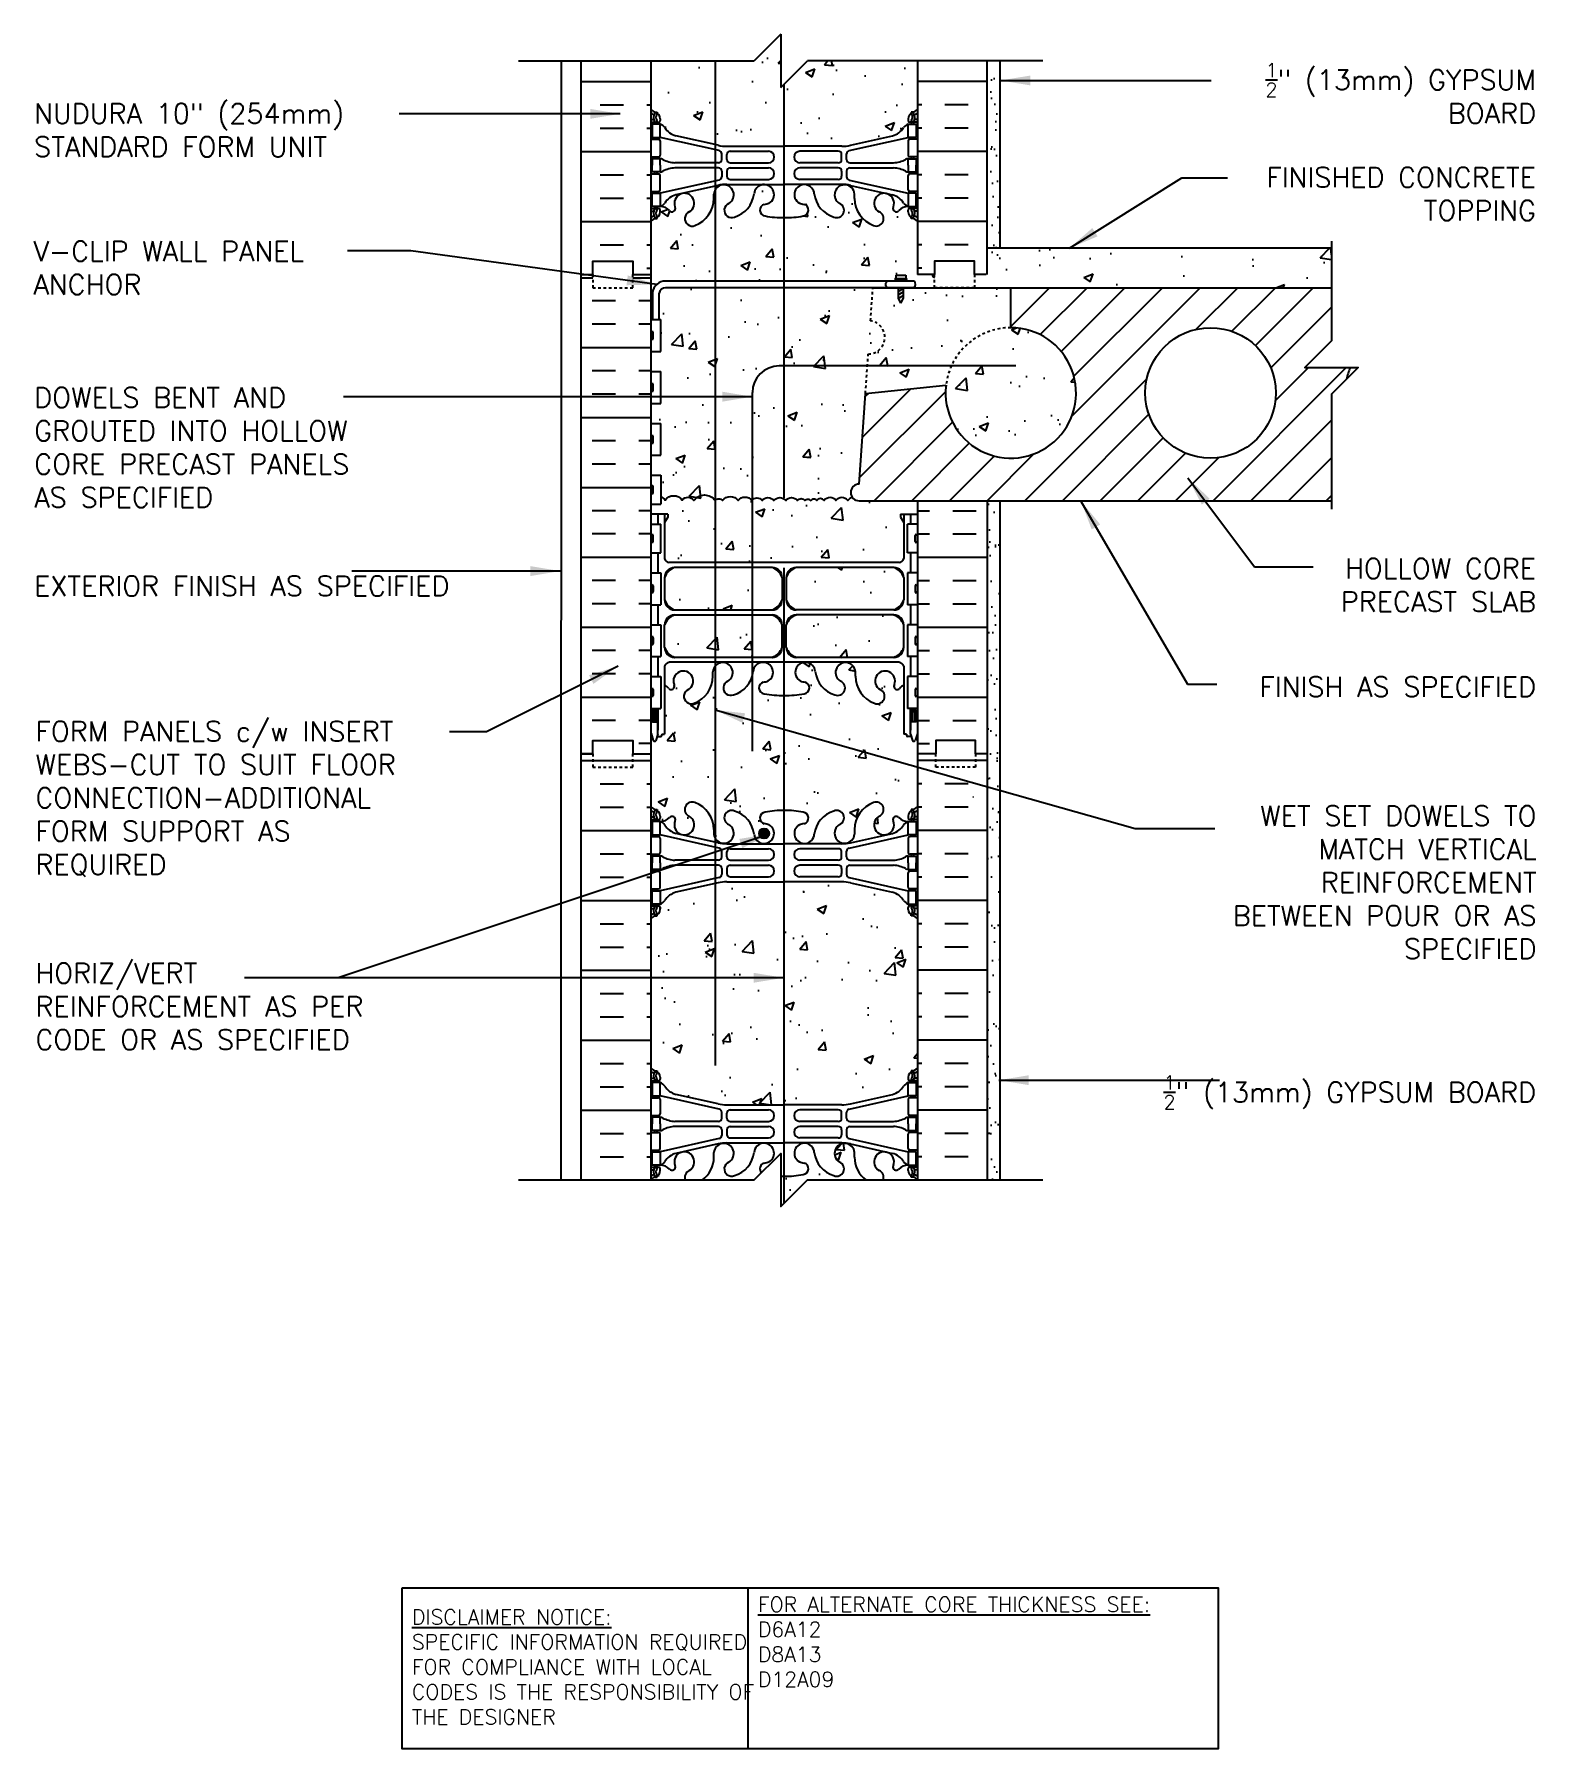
# Model space of a CAD drawing. Header units: inches. Extents: x 241.8 to 298.1, y 186.8 to 251.2.
import ezdxf

# ---------------------------------------------------------------- set-up
doc = ezdxf.new("R2010")
doc.units = ezdxf.units.IN
doc.header["$LTSCALE"] = 0.5
doc.header["$MEASUREMENT"] = 0
doc.linetypes.add('DASHED2', pattern=[0.375, 0.25, -0.125])
doc.linetypes.add('HIDDEN2', pattern=[0.1875, 0.125, -0.0625])
for name, color, linetype in [('HATCH', 12, 'Continuous'), ('Hidden2', 12, 'HIDDEN2'), ('line25', 2, 'Continuous'), ('LINE3', 3, 'Continuous'), ('LINE50', 5, 'Continuous'), ('LINE9', 9, 'Continuous'), ('TEXT', 4, 'Continuous'), ('Web_Edge', 9, 'Continuous')]:
    doc.layers.add(name, color=color, linetype=linetype)
doc.styles.add('DIM', font='romans.shx', dxfattribs={"width": 0.7})
doc.styles.add('ROMANS', font='romans.shx', dxfattribs={"height": 0.75})
doc.styles.get("Standard").update_dxf_attribs({"font": 'romans.shx', "height": 0.75})
doc.dimstyles.new('ext_12', dxfattribs={"dimscale": 12, "dimtxt": 0.09375, "dimasz": 0.09375, "dimexe": 0.09375, "dimexo": 0.0625, "dimgap": 0.0625, "dimtad": 1, "dimdec": 1, "dimzin": 3, "dimdsep": 46, "dimlunit": 4, "dimtxsty": 'DIM', "dimcen": 0.09, "dimdle": 0.09375, "dimclrt": 4, "dimadec": 0, "dimazin": 0, "dimtfac": 1, "dimtdec": 1, "dimtmove": 2, "dimatfit": 3, "dimfxl": 1, "dimfrac": 2, "dimtolj": 1, "dimtzin": 0, "dimarcsym": 0})

msp = doc.modelspace()

# ---------------------------------------------------------------- texts
at = {"layer": 'TEXT', "char_height": 0.75, "style": 'ROMANS'}
for s, insert, width, attachment_point in [('\\A1;{\\H0.7x;\\S1/2;}" (13mm) GYPSUM BOARD', (298.146, 249.003), 12.99266, 6), ('NUDURA 10" (254mm) STANDARD FORM UNIT', (241.757, 247.616), 14.95852, 4), ('\\A1;FINISHED CONCRETE TOPPING', (298.146, 245.219), 12.99266, 6), ('V-CLIP WALL PANEL ANCHOR', (241.733, 242.443), 12.01477, 4), ('DOWELS BENT AND GROUTED INTO HOLLOW CORE PRECAST PANELS AS SPECIFIED', (241.762, 235.701), 13.62291, 4), ('\\A1;HOLLOW CORE PRECAST SLAB', (298.146, 230.533), 10.94608, 6), ('EXTERIOR FINISH AS SPECIFIED', (241.757, 230.497), 15.10061, 4), ('\\A1;FINISH AS SPECIFIED', (298.146, 226.71), 12.93148, 6), ('FORM PANELS c/w INSERT WEBS-CUT TO SUIT FLOOR CONNECTION-ADDITIONAL\\PFORM SUPPORT AS \\PREQUIRED', (241.808, 222.502), 17.8384, 4), ('WET SET DOWELS TO MATCH VERTICAL REINFORCEMENT BETWEEN POUR OR AS SPECIFIED', (298.169, 219.366), 12.95276, 6), ('HORIZ/VERT REINFORCEMENT AS PER CODE OR AS SPECIFIED', (241.808, 214.709), 15.33694, 4), ('\\A1;{\\H0.7x;\\S1/2;}" (13mm) GYPSUM BOARD', (298.146, 211.482), 13.59481, 6)]:
    msp.add_mtext(s, dxfattribs=dict(at, insert=insert, width=width, attachment_point=attachment_point))
at = {"layer": 'TEXT', "char_height": 0.5625, "attachment_point": 4}
for s, insert, width in [('{\\LFOR ALTERNATE CORE THICKNESS SEE:\\P}D6A12\\PD8A13\\PD12A09', (268.934, 190.842), 23.33295), ('{\\LDISCLAIMER NOTICE:}\\PSPECIFIC INFORMATION REQUIRED FOR COMPLIANCE WITH LOCAL CODES IS THE RESPONSIBILITY OF THE DESIGNER', (255.942, 189.902), 14.00235)]:
    msp.add_mtext(s, dxfattribs=dict(at, insert=insert, width=width))

# ---------------------------------------------------------------- hatches: boundary and pattern name
at = {"layer": 'HATCH'}
h = msp.add_hatch(dxfattribs=at)
h.set_pattern_fill('AR-CONC', color=256, scale=0.5)
h.set_pattern_definition([(50, (0, 0), (3.5863, -0.31376), [0.375, -4.125]), (355, (0, 0), (-0.693757, 3.76096), [0.3, -3.3]), (100.4514, (0.299, -0.026), (2.892544, 3.4472), [0.3187, -3.50571]), (46.1842, (0, 1), (5.336207, -0.827596), [0.5625, -6.1875]), (96.6356, (0.4447, 0.931), (4.67331, 4.87059), [0.47805, -5.25857]), (351.1842, (0, 1), (4.67331, 4.87059), [0.45, -4.95]), (21, (0.5, 0.75), (2.984535, -2.013094), [0.375, -4.125]), (326, (0.5, 0.75), (1.216577, 3.62575), [0.3, -3.3]), (71.4514, (0.7487, 0.5822), (4.201112, 1.612656), [0.3187, -3.50571]), (37.5, (0, 0), (0.0607993, 1.6644693), [0, -3.26, 0, -3.35, 0, -3.3125]), (7.5, (0, 0), (1.315348, 1.9720586), [0, -1.91, 0, -3.185, 0, -1.2625]), (327.5, (-1.115, 0), (2.669112, -0.1127744), [0, -1.25, 0, -3.9, 0, -5.175]), (317.5, (-1.615, 0), (2.915931, 0.500525), [0, -1.625, 0, -2.59, 0, -3.675])])
h.paths.add_polyline_path([(272.972, 237.726), (273.075, 239.208, 0.932515), (273.162, 240.452), (273.25, 241.699), (265.467, 241.699, 0.366745), (265.223, 241.488), (265.223, 240.504), (265.286, 240.504), (265.286, 239.304), (264.921, 239.304), (264.921, 238.554), (265.286, 238.554), (265.286, 237.354), (264.921, 237.354), (264.921, 236.604), (265.286, 236.604), (265.286, 235.404), (264.921, 235.404), (264.921, 234.654), (265.286, 234.654), (265.286, 233.851, -0.162203), (265.452, 233.723, -0.520567), (266.088, 233.723, -0.520567), (266.523, 233.704, -0.520567), (267.333, 233.704, -0.520567), (267.604, 233.704, -0.520567), (268.192, 233.704, -0.520567), (268.704, 233.704, -0.520567), (269.09, 233.704, -0.520567), (269.534, 233.704, -0.520567), (269.977, 233.704, -0.520567), (270.421, 233.704, -0.520567), (270.701, 233.704, -0.512435), (270.921, 233.697, -0.512435), (271.141, 233.704, -0.520567), (271.421, 233.704, -0.520567), (271.865, 233.704, -0.520567), (272.309, 233.704, -0.203298), (272.488, 233.816, -0.626547), (272.734, 234.322)])
h.paths.add_polyline_path([(278.429, 240.199), (278.429, 241.699), (274.396, 241.699), (274.396, 241.301), (274.303, 241.114), (274.209, 241.301), (274.209, 241.699), (273.25, 241.699), (273.162, 240.452, -0.932515), (273.075, 239.208), (272.972, 237.726), (275.996, 238.044, -0.379205)])
h.paths.add_polyline_path([(278.429, 240.199, 0.379205), (275.996, 238.044, 2.637096)])
h.paths.add_polyline_path([(274.922, 244.198, 0.088986), (274.775, 244.296), (274.685, 244.296), (274.685, 244.338, -0.249069), (274.575, 244.545), (274.575, 244.612, -0.414214), (274.638, 244.675), (274.685, 244.675), (274.685, 244.745), (274.58, 244.745, 0.231736), (274.223, 244.594, -0.8344), (274.011, 244.719), (274.023, 244.741, 2.155404), (273.484, 244.546, -1), (273.271, 244.035, -0.311223), (272.562, 245.051), (272.562, 245.216, 1.661382), (272.001, 244.864, -1), (271.787, 244.352, -0.307094), (271.049, 245.248, 1.604516), (270.49, 244.872, 0.055617), (270.669, 244.826, -0.843243), (270.635, 244.394, -0.047544), (269.921, 244.329, -0.047544), (269.207, 244.394, -0.843243), (269.173, 244.826, 0.055617), (269.352, 244.872, 1.604516), (268.794, 245.248, -0.307094), (268.055, 244.352, -1), (267.842, 244.864, 1.661382), (267.28, 245.216), (267.281, 245.071, -0.316114), (266.572, 244.035, -1), (266.358, 244.546, 2.155404), (265.82, 244.741), (265.831, 244.719, -0.834375), (265.62, 244.594, 0.23174), (265.262, 244.745), (265.157, 244.745), (265.157, 244.675), (265.205, 244.675, -0.414214), (265.267, 244.612), (265.267, 244.545, -0.249069), (265.157, 244.338), (265.157, 244.296), (265.067, 244.296, 0.08841), (264.921, 244.199), (264.921, 240.504), (264.974, 240.504), (264.974, 241.506, -0.379483), (265.466, 241.949), (274.209, 241.949), (274.209, 241.989), (274.115, 241.989, -1), (274.115, 242.051), (274.115, 242.176), (274.49, 242.176), (274.49, 242.051, -1), (274.49, 241.989), (274.396, 241.989), (274.396, 241.949), (274.799, 241.949, -0.386179), (274.801, 241.699), (275.566, 241.699), (275.566, 242.199), (274.921, 242.199), (274.922, 242.754)])
h.paths.add_polyline_path([(274.58, 247.845), (274.685, 247.845), (274.685, 247.915), (274.638, 247.915, -0.414214), (274.575, 247.977), (274.575, 248.045, -0.249069), (274.685, 248.252), (274.685, 248.294), (274.775, 248.294, 0.08853), (274.921, 248.391), (274.921, 250.216), (270.791, 250.216), (269.791, 249.216), (269.791, 251.216), (268.791, 250.216), (264.921, 250.216), (264.921, 248.391, 0.08841), (265.067, 248.294), (265.157, 248.294), (265.157, 248.252, -0.249069), (265.267, 248.045), (265.267, 247.977, -0.414214), (265.205, 247.915), (265.157, 247.915), (265.157, 247.845), (265.262, 247.845, -0.168672), (265.448, 247.695, 0.17445), (265.856, 247.4), (267.437, 247.047, 0.054974), (267.763, 247.011), (269.921, 247.011), (272.079, 247.011, 0.054974), (272.406, 247.047), (273.987, 247.4, 0.17445), (274.394, 247.695, -0.168672)])
h.paths.add_polyline_path([(274.411, 232.886), (274.291, 233.086), (274.291, 233.199), (274.921, 233.199), (274.921, 233.698), (272.734, 233.697, -0.22962), (272.488, 233.816, 0.203298), (272.309, 233.704, 0.520567), (271.865, 233.704, 0.520567), (271.421, 233.704, 0.520567), (271.141, 233.704, 0.512435), (270.921, 233.697, 0.512435), (270.701, 233.704, 0.520567), (270.421, 233.704, 0.520567), (269.977, 233.704, 0.520567), (269.534, 233.704, 0.520567), (269.09, 233.704, 0.520567), (268.704, 233.704, 0.520567), (268.192, 233.704, 0.520567), (267.604, 233.704, 0.520567), (267.333, 233.704, 0.520567), (266.523, 233.704, 0.520567), (266.088, 233.723, 0.520567), (265.452, 233.723, 0.162203), (265.286, 233.851), (265.286, 233.574), (264.921, 233.574), (264.921, 233.199), (265.551, 233.199), (265.551, 233.086), (265.431, 232.886), (265.431, 231.525, 0.268156), (265.592, 231.377), (274.25, 231.377, 0.268138), (274.411, 231.525)])
h.paths.add_polyline_path([(269.845, 230.814, 0.225652), (269.47, 231.189), (265.806, 231.189, 0.225652), (265.431, 230.814), (265.431, 229.974, 0.225652), (265.806, 229.599), (269.47, 229.599, 0.225652), (269.845, 229.974)])
h.paths.add_polyline_path([(269.845, 229.033, 0.225652), (269.47, 229.408), (265.806, 229.408, 0.225652), (265.431, 229.033), (265.431, 228.192, 0.225652), (265.806, 227.817), (269.47, 227.817, 0.225652), (269.845, 228.192)])
h.paths.add_polyline_path([(274.411, 229.033, 0.225652), (274.036, 229.408), (270.373, 229.408, 0.225652), (269.998, 229.033), (269.998, 228.192, 0.225652), (270.373, 227.817), (274.036, 227.817, 0.225652), (274.411, 228.192)])
h.paths.add_polyline_path([(274.411, 230.814, 0.225652), (274.036, 231.189), (270.373, 231.189, 0.225652), (269.998, 230.814), (269.998, 229.974, 0.225652), (270.373, 229.599), (274.036, 229.599, 0.225652), (274.411, 229.974)])
h.paths.add_polyline_path([(274.511, 224.928), (274.411, 224.928), (274.411, 226.765, 0.108935), (274.259, 226.652, -0.8344), (274.047, 226.777), (274.059, 226.799, 2.155404), (273.52, 226.604, -1), (273.307, 226.093, -0.311223), (272.598, 227.109), (272.598, 227.274, 1.661382), (272.037, 226.921, -1), (271.823, 226.41, -0.307094), (271.085, 227.306, 1.604516), (270.526, 226.93, 0.055617), (270.705, 226.884, -0.843243), (270.671, 226.452, -0.049932), (269.921, 226.387, -0.049932), (269.171, 226.452, -0.843243), (269.137, 226.884, 0.055617), (269.316, 226.93, 1.604516), (268.758, 227.306, -0.307094), (268.019, 226.41, -1), (267.806, 226.921, 1.661382), (267.244, 227.274), (267.245, 227.128, -0.316114), (266.536, 226.093, -1), (266.322, 226.604, 2.155404), (265.784, 226.799), (265.795, 226.777, -0.834375), (265.584, 226.652, 0.108938), (265.431, 226.765), (265.431, 224.928), (265.331, 224.928), (265.331, 224.898, -0.414214), (265.281, 224.848), (265.155, 224.848), (265.112, 224.716, -0.725737), (265.006, 224.698), (264.921, 224.958), (264.921, 224.199), (264.921, 222.199, 0.08841), (265.067, 222.101), (265.157, 222.101), (265.157, 222.06, -0.249069), (265.267, 221.853), (265.267, 221.785, -0.414214), (265.205, 221.723), (265.157, 221.723), (265.157, 221.653), (265.262, 221.653, 0.231736), (265.62, 221.804, -0.8344), (265.831, 221.678), (265.82, 221.657, 2.155404), (266.358, 221.851, -1), (266.572, 222.362, -0.311223), (267.281, 221.346), (267.28, 221.181, 1.661382), (267.842, 221.534, -1), (268.055, 222.045, -0.307094), (268.794, 221.15, 1.604516), (269.352, 221.526, 0.055617), (269.173, 221.571, -0.843243), (269.207, 222.003, -0.047544), (269.921, 222.068, -0.047544), (270.635, 222.003, -0.843243), (270.669, 221.571, 0.055617), (270.49, 221.526, 1.604516), (271.049, 221.15, -0.307094), (271.787, 222.045, -1), (272.001, 221.534, 1.661382), (272.562, 221.181), (272.562, 221.327, -0.316114), (273.271, 222.362, -1), (273.484, 221.851, 2.155404), (274.023, 221.657), (274.011, 221.678, -0.834375), (274.223, 221.804, 0.23174), (274.58, 221.653), (274.685, 221.653), (274.685, 221.723), (274.638, 221.723, -0.414214), (274.575, 221.785), (274.575, 221.853, -0.249069), (274.685, 222.06), (274.685, 222.101), (274.775, 222.101, 0.088434), (274.921, 222.199), (274.921, 224.958), (274.842, 224.716, -0.725737), (274.736, 224.698), (274.687, 224.848), (274.561, 224.848, -0.414214), (274.511, 224.898)])
h.paths.add_polyline_path([(274.921, 218.006, 0.088429), (274.775, 218.104), (274.685, 218.104), (274.685, 218.146, -0.249069), (274.575, 218.353), (274.575, 218.42, -0.414214), (274.638, 218.483), (274.685, 218.483), (274.685, 218.553), (274.58, 218.553, -0.168672), (274.394, 218.702, 0.17445), (273.987, 218.998), (272.406, 219.351, 0.054974), (272.079, 219.387), (269.921, 219.387), (267.763, 219.387, 0.054974), (267.437, 219.351), (265.856, 218.998, 0.17445), (265.448, 218.702, -0.168672), (265.262, 218.553), (265.157, 218.553), (265.157, 218.483), (265.205, 218.483, -0.414214), (265.267, 218.42), (265.267, 218.353, -0.249069), (265.157, 218.146), (265.157, 218.104), (265.067, 218.104, 0.08841), (264.921, 218.006), (264.921, 212.391, 0.08841), (265.067, 212.294), (265.157, 212.294), (265.157, 212.252, -0.249069), (265.267, 212.045), (265.267, 211.977, -0.414214), (265.205, 211.915), (265.157, 211.915), (265.157, 211.845), (265.262, 211.845, -0.168672), (265.448, 211.695, 0.17445), (265.856, 211.4), (267.437, 211.047, 0.054974), (267.763, 211.011), (269.921, 211.011), (272.079, 211.011, 0.054974), (272.406, 211.047), (273.987, 211.4, 0.17445), (274.394, 211.695, -0.168672), (274.58, 211.845), (274.685, 211.845), (274.685, 211.915), (274.638, 211.915, -0.414214), (274.575, 211.977), (274.575, 212.045, -0.249069), (274.685, 212.252), (274.685, 212.294), (274.775, 212.294, 0.088421), (274.921, 212.391)])
h.paths.add_polyline_path([(269.173, 208.826, 0.055617), (269.352, 208.872, 1.604516), (268.794, 209.248, -0.307094), (268.055, 208.352, -1), (267.842, 208.864, 1.661382), (267.28, 209.216), (267.281, 209.071, -0.237252), (266.851, 208.189), (268.791, 208.189), (269.066, 208.464, -0.568049)])
h.paths.add_polyline_path([(266.358, 208.546, 2.155404), (265.82, 208.741), (265.831, 208.719, -0.834375), (265.62, 208.594, 0.23174), (265.262, 208.745), (265.157, 208.745), (265.157, 208.675), (265.205, 208.675, -0.414214), (265.267, 208.612), (265.267, 208.545, -0.249069), (265.157, 208.338), (265.157, 208.296), (265.067, 208.296, 0.08841), (264.921, 208.199), (264.921, 208.189), (266.208, 208.189, -0.408222)])
h.paths.add_polyline_path([(272.562, 209.051), (272.562, 209.216, 1.661382), (272.001, 208.864, -1), (271.787, 208.352, -0.307094), (271.049, 209.248, 1.604516), (270.49, 208.872, 0.055617), (270.669, 208.826, -0.843243), (270.635, 208.394, -0.047544), (269.921, 208.329, -0.008643), (269.791, 208.331), (269.791, 207.189), (270.791, 208.189), (272.992, 208.189, -0.232553)])
h.paths.add_polyline_path([(274.685, 208.338, -0.249069), (274.575, 208.545), (274.575, 208.612, -0.414214), (274.638, 208.675), (274.685, 208.675), (274.685, 208.745), (274.58, 208.745, 0.231736), (274.223, 208.594, -0.8344), (274.011, 208.719), (274.023, 208.741, 2.155404), (273.484, 208.546, -0.408222), (273.635, 208.189), (274.921, 208.189), (274.921, 208.199, 0.088416), (274.775, 208.296), (274.685, 208.296)])
h = msp.add_hatch(dxfattribs=at)
h.set_pattern_fill('AR-SAND', color=256, scale=0.5, style=0)
h.set_pattern_definition([(37.5, (181.79665, -7.8026), (-0.0314967, 0.9634119), [0, -0.76, 0, -0.85, 0, -0.8125]), (7.5, (181.7966, -7.8026), (0.8848884, 1.411073), [0, -0.41, 0, -0.685, 0, -0.2625]), (327.5, (181.18165, -7.8026), (1.557071, 0.0028295), [0, -0.25, 0, -0.9, 0, -1.175]), (317.5, (181.1816, -7.8026), (1.503063, 0.438838), [0, -0.125, 0, -0.59, 0, -0.675])])
h.paths.add_polyline_path([(278.026, 250.202), (277.538, 250.202), (277.533, 244.199), (277.546, 244.199), (277.546, 242.199), (278.026, 242.199)])
h = msp.add_hatch(dxfattribs=at)
h.set_pattern_fill('AR-CONC', color=256, scale=0.5, style=0)
h.set_pattern_definition([(50, (181.7967, 1.2235), (3.5863, -0.31376), [0.375, -4.125]), (355, (181.7967, 1.2235), (-0.693757, 3.76096), [0.3, -3.3]), (100.4514, (182.0956, 1.1973), (2.892547, 3.447198), [0.3187, -3.50571]), (46.1842, (181.7967, 2.2235), (5.336205, -0.827595), [0.5625, -6.1875]), (96.6356, (182.2414, 2.1545), (4.67331, 4.87059), [0.47805, -5.25856]), (351.1842, (181.7967, 2.2235), (4.67331, 4.87059), [0.45, -4.95]), (21, (182.2967, 1.9735), (2.984535, -2.013094), [0.375, -4.125]), (326, (182.2967, 1.9735), (1.216577, 3.62575), [0.3, -3.3]), (71.4514, (182.5454, 1.8057), (4.201113, 1.612652), [0.3187, -3.50571]), (37.5, (181.7967, 1.2235), (0.060799, 1.664469), [0, -3.26, 0, -3.35, 0, -3.3125]), (7.5, (181.7967, 1.2235), (1.315348, 1.972059), [0, -1.91, 0, -3.185, 0, -1.2625]), (327.5, (180.6817, 1.2235), (2.669112, -0.1127744), [0, -1.25, 0, -3.9, 0, -5.175]), (317.5, (180.1817, 1.2235), (2.91593, 0.500525), [0, -1.625, 0, -2.59, 0, -3.675])])
h.paths.add_polyline_path([(290.472, 241.699), (290.472, 243.199), (277.546, 243.199), (277.546, 241.699)])
h = msp.add_hatch(dxfattribs=at)
h.set_pattern_fill('INSUL', color=256, scale=7, angle=180, style=0)
h.set_pattern_definition([(180, (272.3384, 223.6988), (-3e-16, -2.625), []), (180, (272.3384, 222.8238), (-3e-16, -2.625), [0.875, -0.875]), (180, (272.3384, 221.9488), (-3e-16, -2.625), [0.875, -0.875])])
h.paths.add_polyline_path([(262.296, 224.199), (262.734, 224.199), (262.734, 224.699), (264.234, 224.699), (264.234, 224.199), (264.921, 224.199), (264.921, 242.199), (264.671, 242.199), (264.234, 242.199), (264.234, 241.699), (262.734, 241.699), (262.734, 242.199), (262.296, 242.199)])
h = msp.add_hatch(dxfattribs=at)
h.set_pattern_fill('ANSI31', color=256, scale=8, style=0)
h.paths.add_polyline_path([(290.472, 237.699), (291.032, 238.259, -0.047162), (291.17, 238.699), (290.472, 238.699), (289.472, 238.699), (290.472, 239.699), (290.472, 241.699), (278.429, 241.699), (278.429, 240.199, -2.637096), (275.996, 238.044), (272.972, 237.726), (272.734, 234.322, 1.000041), (272.734, 233.697), (290.465, 233.699)])
h.paths.add_polyline_path([(283.478, 237.748, -1), (288.379, 237.748, -1)], flags=16)
h = msp.add_hatch(dxfattribs=at)
h.set_pattern_fill('INSUL', color=256, scale=7, angle=180, style=0)
h.set_pattern_definition([(7e-15, (267.5042, 223.6988), (3e-16, -2.625), []), (7e-15, (267.5042, 222.8238), (3e-16, -2.625), [0.875, -0.875]), (7e-15, (267.5042, 221.9488), (3e-16, -2.625), [0.875, -0.875])])
h.paths.add_polyline_path([(277.546, 234.198), (274.921, 234.197), (274.921, 224.199), (275.609, 224.199), (275.609, 224.699), (277.109, 224.699), (277.109, 224.199), (277.546, 224.199)])
h = msp.add_hatch(dxfattribs=at)
h.set_pattern_fill('AR-SAND', color=256, scale=0.5, style=0)
h.set_pattern_definition([(37.5, (181.79665, -9.8026), (-0.0314967, 0.963412), [0, -0.76, 0, -0.85, 0, -0.8125]), (7.5, (181.7966, -9.8026), (0.8848884, 1.411073), [0, -0.41, 0, -0.685, 0, -0.2625]), (327.5, (181.18165, -9.8026), (1.557071, 0.0028295), [0, -0.25, 0, -0.9, 0, -1.175]), (317.5, (181.1816, -9.8026), (1.503063, 0.438838), [0, -0.125, 0, -0.59, 0, -0.675])])
h.paths.add_polyline_path([(277.546, 208.202), (278.025, 208.202), (278.026, 233.698), (277.546, 233.698)])
at = {"layer": 'LINE3'}
msp.add_hatch(color=256, dxfattribs=at).paths.add_polyline_path([(268.978, 221.201, 1), (269.353, 221.201, 1)])

# ---------------------------------------------------------------- linework, layer by layer
at = {"layer": 'HATCH'}
for p, q in [((262.296, 249.439), (264.921, 249.439)), ((277.546, 249.439), (274.921, 249.439)), ((263.01, 248.564), (263.885, 248.564)), ((264.76, 248.564), (264.921, 248.564)), ((275.083, 248.564), (274.921, 248.564)), ((276.833, 248.564), (275.958, 248.564)), ((263.01, 247.689), (263.885, 247.689)), ((264.76, 247.689), (264.921, 247.689)), ((275.083, 247.689), (274.921, 247.689)), ((276.833, 247.689), (275.958, 247.689)), ((262.296, 246.814), (264.921, 246.814)), ((277.546, 246.814), (274.921, 246.814)), ((263.01, 245.939), (263.885, 245.939)), ((264.76, 245.939), (264.921, 245.939)), ((275.083, 245.939), (274.921, 245.939)), ((276.833, 245.939), (275.958, 245.939)), ((263.01, 245.064), (263.885, 245.064)), ((264.76, 245.064), (264.921, 245.064)), ((275.083, 245.064), (274.921, 245.064)), ((276.833, 245.064), (275.958, 245.064)), ((262.296, 244.189), (264.921, 244.189)), ((277.546, 244.189), (274.921, 244.189)), ((263.01, 243.314), (263.885, 243.314)), ((264.76, 243.314), (264.921, 243.314)), ((275.083, 243.314), (274.921, 243.314)), ((276.833, 243.314), (275.958, 243.314)), ((264.76, 242.439), (264.921, 242.439)), ((275.083, 242.439), (274.921, 242.439)), ((262.296, 223.939), (264.921, 223.939)), ((277.546, 223.939), (274.921, 223.939)), ((263.01, 223.064), (263.885, 223.064)), ((264.76, 223.064), (264.921, 223.064)), ((275.083, 223.064), (274.921, 223.064)), ((276.833, 223.064), (275.958, 223.064)), ((263.01, 222.189), (263.885, 222.189)), ((264.76, 222.189), (264.921, 222.189)), ((275.083, 222.189), (274.921, 222.189)), ((276.833, 222.189), (275.958, 222.189)), ((277.028, 222.561), (277.003, 222.561)), ((262.296, 221.314), (264.921, 221.314)), ((277.546, 221.314), (274.921, 221.314)), ((263.01, 220.439), (263.885, 220.439)), ((264.76, 220.439), (264.921, 220.439)), ((275.083, 220.439), (274.921, 220.439)), ((276.833, 220.439), (275.958, 220.439)), ((263.01, 219.564), (263.885, 219.564)), ((264.76, 219.564), (264.921, 219.564)), ((275.083, 219.564), (274.921, 219.564)), ((276.833, 219.564), (275.958, 219.564)), ((262.296, 218.689), (264.921, 218.689)), ((277.546, 218.689), (274.921, 218.689)), ((263.01, 217.814), (263.885, 217.814)), ((264.76, 217.814), (264.921, 217.814)), ((275.083, 217.814), (274.921, 217.814)), ((276.833, 217.814), (275.958, 217.814)), ((263.01, 216.939), (263.885, 216.939)), ((264.76, 216.939), (264.921, 216.939)), ((275.083, 216.939), (274.921, 216.939)), ((276.833, 216.939), (275.958, 216.939)), ((262.296, 216.064), (264.921, 216.064)), ((277.546, 216.064), (274.921, 216.064)), ((263.01, 215.189), (263.885, 215.189)), ((264.76, 215.189), (264.921, 215.189)), ((275.083, 215.189), (274.921, 215.189)), ((276.833, 215.189), (275.958, 215.189)), ((263.01, 214.314), (263.885, 214.314)), ((264.76, 214.314), (264.921, 214.314)), ((275.083, 214.314), (274.921, 214.314)), ((276.833, 214.314), (275.958, 214.314)), ((262.296, 213.439), (264.921, 213.439)), ((277.546, 213.439), (274.921, 213.439)), ((263.01, 212.564), (263.885, 212.564)), ((264.76, 212.564), (264.921, 212.564)), ((275.083, 212.564), (274.921, 212.564)), ((276.833, 212.564), (275.958, 212.564)), ((263.01, 211.689), (263.885, 211.689)), ((264.76, 211.689), (264.921, 211.689)), ((275.083, 211.689), (274.921, 211.689)), ((276.833, 211.689), (275.958, 211.689)), ((262.296, 210.814), (264.921, 210.814)), ((277.546, 210.814), (274.921, 210.814)), ((263.01, 209.939), (263.885, 209.939)), ((264.76, 209.939), (264.921, 209.939)), ((275.083, 209.939), (274.921, 209.939)), ((276.833, 209.939), (275.958, 209.939)), ((263.01, 209.064), (263.885, 209.064)), ((264.76, 209.064), (264.921, 209.064)), ((275.083, 209.064), (274.921, 209.064)), ((276.833, 209.064), (275.958, 209.064))]:
    msp.add_line(p, q, dxfattribs=at)
for points in [[(265.286, 233.851, -0.162203), (265.452, 233.723, -0.520567), (266.088, 233.723, -0.520567), (266.523, 233.704, -0.520567), (267.333, 233.704, -0.520567), (267.604, 233.704, -0.520567), (268.192, 233.704, -0.520567), (268.704, 233.704, -0.520567), (269.09, 233.704, -0.520567), (269.534, 233.704, -0.520567), (269.977, 233.704, -0.520567), (270.421, 233.704, -0.520567), (270.701, 233.704, -0.512435), (270.921, 233.697)], [(272.488, 233.816, 0.203298), (272.309, 233.704, 0.520567), (271.865, 233.704, 0.520567), (271.421, 233.704, 0.520567), (271.141, 233.704, 0.512435), (270.921, 233.697)]]:
    msp.add_lwpolyline(points, format="xyb", dxfattribs=at)
at = {"layer": 'Hidden2'}
for p, q in [((273.162, 240.452), (273.25, 241.699)), ((272.972, 237.726), (273.075, 239.208))]:
    msp.add_line(p, q, dxfattribs=at)
for centre, radius, start, end in [((273.075, 239.833), 0.625, 270, 82), ((278.429, 237.748), 2.45, 90, 173.06791)]:
    msp.add_arc(centre, radius, start, end, dxfattribs=at)
at = {"layer": 'line25'}
for p, q in [((264.921, 224.199), (264.921, 250.216)), ((274.921, 250.216), (274.922, 242.754)), ((274.922, 242.754), (274.921, 242.199)), ((273.25, 241.699), (290.465, 241.699)), ((278.429, 240.199), (278.429, 241.699)), ((264.921, 240.504), (265.286, 240.504)), ((265.286, 239.304), (265.286, 240.504)), ((264.921, 239.304), (265.286, 239.304)), ((264.921, 238.554), (265.286, 238.554)), ((265.286, 237.354), (265.286, 238.554)), ((272.734, 234.324), (272.972, 237.726)), ((272.972, 237.726), (275.996, 238.044)), ((264.921, 237.354), (265.286, 237.354)), ((264.921, 236.604), (265.286, 236.604)), ((265.286, 235.404), (265.286, 236.604)), ((264.921, 235.404), (265.286, 235.404)), ((264.921, 234.654), (265.286, 234.654)), ((265.286, 234.654), (265.286, 233.574)), ((264.921, 233.574), (265.286, 233.574)), ((272.748, 233.697), (290.465, 233.699)), ((274.921, 233.697), (274.921, 208.189)), ((264.921, 232.824), (265.286, 232.824)), ((265.286, 231.744), (265.286, 232.824)), ((274.921, 232.824), (274.556, 232.824)), ((274.556, 231.744), (274.556, 232.824)), ((264.921, 231.744), (265.286, 231.744)), ((274.921, 231.744), (274.556, 231.744)), ((264.921, 230.994), (265.286, 230.994)), ((265.286, 230.994), (265.286, 229.794)), ((274.921, 230.994), (274.556, 230.994)), ((274.556, 230.994), (274.556, 229.794)), ((264.921, 229.794), (265.286, 229.794)), ((274.921, 229.794), (274.556, 229.794)), ((264.921, 229.044), (265.286, 229.044)), ((265.286, 229.044), (265.286, 227.844)), ((274.921, 229.044), (274.556, 229.044)), ((274.556, 229.044), (274.556, 227.844)), ((264.921, 227.844), (265.286, 227.844)), ((274.921, 227.844), (274.556, 227.844)), ((264.921, 227.094), (265.286, 227.094)), ((265.286, 227.094), (265.286, 225.894)), ((274.921, 227.094), (274.556, 227.094)), ((274.556, 227.094), (274.556, 225.894)), ((264.921, 225.894), (265.286, 225.894)), ((274.921, 225.894), (274.556, 225.894)), ((264.921, 208.189), (264.921, 224.199))]:
    msp.add_line(p, q, dxfattribs=at)
msp.add_circle((285.929, 237.748), 2.45, dxfattribs=at)
for centre, radius, start, end in [((278.429, 237.748), 2.45, 173.06791, 90), ((293.429, 237.748), 2.45, 157.18018, 167.98095), ((272.734, 234.01), 0.313, 90, 270)]:
    msp.add_arc(centre, radius, start, end, dxfattribs=at)
at = {"layer": 'LINE3'}
for p, q in [((267.324, 250.216), (267.324, 212.483)), ((269.905, 249.33), (269.903, 233.804)), ((278.617, 238.76), (269.729, 238.76)), ((268.729, 224.293), (268.729, 237.76)), ((269.904, 231.178), (269.904, 207.303))]:
    msp.add_line(p, q, dxfattribs=at)
msp.add_circle((269.165, 221.201), 0.188, dxfattribs=at)
msp.add_arc((269.729, 237.76), 1, 90, 180, dxfattribs=at)
at = {"layer": 'LINE50'}
for p, q in [((262.296, 224.199), (262.296, 250.216)), ((277.546, 242.199), (277.546, 250.216)), ((262.296, 242.199), (262.734, 242.199)), ((262.734, 242.199), (262.734, 242.699)), ((262.734, 242.699), (264.234, 242.699)), ((264.234, 242.699), (264.234, 242.199)), ((264.234, 242.199), (264.671, 242.199)), ((264.671, 242.199), (264.921, 242.199)), ((274.33, 242.199), (274.33, 242.199)), ((277.546, 233.698), (277.546, 208.189)), ((262.734, 224.199), (262.296, 224.199)), ((262.296, 208.189), (262.296, 224.199))]:
    msp.add_line(p, q, dxfattribs=at)
for points in [[(262.296, 242.199), (262.734, 242.199), (262.734, 242.699), (264.234, 242.699), (264.234, 242.199), (264.921, 242.199)], [(277.504, 242.199), (277.066, 242.199), (277.066, 242.699), (275.566, 242.699), (275.566, 242.199), (274.921, 242.199)], [(262.296, 224.199), (262.734, 224.199), (262.734, 224.699), (264.234, 224.699), (264.234, 224.199), (264.921, 224.199)], [(262.296, 224.199), (262.734, 224.199), (262.734, 224.699), (264.234, 224.699), (264.234, 224.199), (264.921, 224.199)], [(277.546, 224.199), (277.109, 224.199), (277.109, 224.699), (275.609, 224.699), (275.609, 224.199), (274.921, 224.199)]]:
    msp.add_lwpolyline(points, dxfattribs=at)
at = {"layer": 'LINE9'}
for p, q in [((269.791, 251.216), (268.791, 250.216)), ((269.791, 251.216), (269.791, 249.216)), ((259.949, 250.216), (268.791, 250.216)), ((261.546, 208.189), (261.556, 250.216)), ((269.791, 249.216), (270.791, 250.216)), ((279.632, 250.216), (270.791, 250.216)), ((278.026, 243.199), (278.026, 250.216)), ((277.549, 243.199), (290.465, 243.199)), ((274.115, 242.176), (274.115, 242.051)), ((274.115, 242.176), (274.49, 242.176)), ((274.49, 242.176), (274.49, 242.051)), ((264.974, 241.506), (264.974, 240.504)), ((265.223, 240.504), (265.223, 241.488)), ((274.799, 241.949), (265.466, 241.949)), ((274.801, 241.699), (265.467, 241.699)), ((274.115, 242.051), (274.49, 242.051)), ((274.115, 241.989), (274.49, 241.989)), ((274.115, 241.989), (274.49, 241.989)), ((274.195, 241.684), (274.221, 241.699)), ((274.195, 241.551), (274.413, 241.677)), ((274.195, 241.426), (274.413, 241.552)), ((274.209, 241.949), (274.209, 241.989)), ((274.209, 241.301), (274.209, 241.699)), ((274.396, 241.949), (274.396, 241.989)), ((274.396, 241.301), (274.396, 241.699)), ((274.195, 241.293), (274.413, 241.419)), ((274.303, 241.114), (274.209, 241.301)), ((274.303, 241.114), (274.396, 241.301)), ((264.921, 239.794), (264.921, 240.014)), ((264.921, 239.959), (264.921, 239.959)), ((264.921, 239.849), (264.921, 239.849)), ((264.961, 240.054), (264.961, 240.054)), ((264.961, 239.754), (264.961, 239.754)), ((265.001, 239.794), (265.001, 240.014)), ((264.921, 237.844), (264.921, 238.064)), ((264.921, 238.009), (264.921, 238.009)), ((264.921, 237.899), (264.921, 237.899)), ((264.961, 238.104), (264.961, 238.104)), ((264.961, 237.804), (264.961, 237.804)), ((265.001, 237.844), (265.001, 238.064)), ((264.921, 235.894), (264.921, 236.114)), ((264.921, 236.059), (264.921, 236.059)), ((264.921, 235.949), (264.921, 235.949)), ((264.961, 236.154), (264.961, 236.154)), ((264.961, 235.854), (264.961, 235.854)), ((265.001, 235.894), (265.001, 236.114)), ((264.921, 234.004), (264.921, 234.224)), ((264.921, 234.169), (264.921, 234.169)), ((264.921, 234.059), (264.921, 234.059)), ((264.961, 234.264), (264.961, 234.264)), ((264.961, 233.964), (264.961, 233.964)), ((265.001, 234.004), (265.001, 234.224)), ((278.025, 208.189), (278.026, 233.698)), ((264.921, 232.174), (264.921, 232.394)), ((264.921, 232.339), (264.921, 232.339)), ((264.921, 232.229), (264.921, 232.229)), ((264.961, 232.434), (264.961, 232.434)), ((264.961, 232.134), (264.961, 232.134)), ((265.001, 232.174), (265.001, 232.394)), ((274.841, 232.174), (274.841, 232.394)), ((274.881, 232.434), (274.881, 232.434)), ((274.881, 232.134), (274.881, 232.134)), ((274.921, 232.174), (274.921, 232.394)), ((274.921, 232.339), (274.921, 232.339)), ((274.921, 232.229), (274.921, 232.229)), ((264.921, 230.504), (264.921, 230.284)), ((264.961, 230.544), (264.961, 230.544)), ((265.001, 230.504), (265.001, 230.284)), ((274.841, 230.504), (274.841, 230.284)), ((274.881, 230.544), (274.881, 230.544)), ((274.921, 230.504), (274.921, 230.284)), ((264.921, 230.449), (264.921, 230.449)), ((264.921, 230.339), (264.921, 230.339)), ((264.961, 230.244), (264.961, 230.244)), ((274.881, 230.244), (274.881, 230.244)), ((274.921, 230.449), (274.921, 230.449)), ((274.921, 230.339), (274.921, 230.339)), ((264.921, 228.554), (264.921, 228.334)), ((264.921, 228.499), (264.921, 228.499)), ((264.921, 228.389), (264.921, 228.389)), ((264.961, 228.294), (264.961, 228.294)), ((265.001, 228.554), (265.001, 228.334)), ((274.841, 228.554), (274.841, 228.334)), ((274.881, 228.294), (274.881, 228.294)), ((274.921, 228.554), (274.921, 228.334)), ((274.921, 228.499), (274.921, 228.499)), ((274.921, 228.389), (274.921, 228.389)), ((264.961, 226.644), (264.961, 226.644)), ((274.881, 226.644), (274.881, 226.644)), ((264.921, 226.604), (264.921, 226.384)), ((264.921, 226.549), (264.921, 226.549)), ((264.921, 226.439), (264.921, 226.439)), ((264.961, 226.344), (264.961, 226.344)), ((265.001, 226.604), (265.001, 226.384)), ((274.841, 226.604), (274.841, 226.384)), ((274.881, 226.344), (274.881, 226.344)), ((274.921, 226.604), (274.921, 226.384)), ((274.921, 226.549), (274.921, 226.549)), ((274.921, 226.439), (274.921, 226.439))]:
    msp.add_line(p, q, dxfattribs=at)
at = {"layer": 'LINE9', "linetype": 'HIDDEN2'}
for p, q in [((262.734, 224.199), (262.734, 223.699)), ((264.234, 223.699), (264.234, 224.199)), ((275.609, 223.699), (275.609, 224.199)), ((277.109, 224.199), (277.109, 223.699)), ((262.734, 223.699), (264.234, 223.699)), ((277.109, 223.699), (275.609, 223.699))]:
    msp.add_line(p, q, dxfattribs=at)
at = {"layer": 'LINE9'}
for points in [[(290.472, 243.443), (290.472, 239.699), (289.472, 238.699), (290.472, 238.699), (291.472, 238.699), (290.472, 237.699), (290.465, 233.386)], [(259.949, 208.189), (268.791, 208.189), (269.791, 209.189), (269.791, 207.189), (270.791, 208.189), (279.632, 208.189)]]:
    msp.add_lwpolyline(points, dxfattribs=at)
at = {"layer": 'LINE9', "linetype": 'DASHED2', "ltscale": 0.15}
for points in [[(262.734, 242.199), (262.734, 242.199), (262.734, 241.699), (264.234, 241.699), (264.234, 242.199), (264.234, 242.199)], [(277.066, 242.199), (277.066, 242.199), (277.066, 241.699), (275.566, 241.699)], [(275.566, 241.699), (275.566, 242.199), (275.566, 242.199)]]:
    msp.add_lwpolyline(points, dxfattribs=at)
at = {"layer": 'LINE9'}
for centre, radius, start, end in [((265.47, 241.45), 0.499, 89.35428, 173.57974), ((265.47, 241.45), 0.249, 89.35428, 171.20677), ((273.847, 241.824), 0.125, 89.39473, 270.60527), ((274.115, 242.02), 0.0312, 90, 270), ((274.49, 242.02), 0.0312, 270, 90), ((274.662, 241.823), 0.186, 318.18045, 42.64251), ((264.961, 240.014), 0.04, 90, 180), ((264.961, 239.794), 0.04, 180, 270), ((264.961, 240.014), 0.04, 360, 90), ((264.961, 239.794), 0.04, 270, 0), ((264.961, 238.064), 0.04, 90, 180), ((264.961, 237.844), 0.04, 180, 270), ((264.961, 238.064), 0.04, 360, 90), ((264.961, 237.844), 0.04, 270, 0), ((264.961, 236.114), 0.04, 90, 180), ((264.961, 235.894), 0.04, 180, 270), ((264.961, 236.114), 0.04, 360, 90), ((264.961, 235.894), 0.04, 270, 0), ((264.961, 234.224), 0.04, 90, 180), ((264.961, 234.004), 0.04, 180, 270), ((264.961, 234.224), 0.04, 360, 90), ((264.961, 234.004), 0.04, 270, 0), ((264.961, 232.394), 0.04, 90, 180), ((264.961, 232.174), 0.04, 180, 270), ((264.961, 232.394), 0.04, 360, 90), ((264.961, 232.174), 0.04, 270, 0), ((274.881, 232.394), 0.04, 90, 180), ((274.881, 232.174), 0.04, 180, 270), ((274.881, 232.394), 0.04, 0, 90), ((274.881, 232.174), 0.04, 270, 0), ((264.961, 230.504), 0.04, 90, 180), ((264.961, 230.504), 0.04, 0, 90), ((274.881, 230.504), 0.04, 90, 180), ((274.881, 230.504), 0.04, 360, 90), ((264.961, 230.284), 0.04, 180, 270), ((264.961, 230.284), 0.04, 270, 0), ((274.881, 230.284), 0.04, 180, 270), ((274.881, 230.284), 0.04, 270, 0), ((264.961, 228.554), 0.04, 90, 180), ((264.961, 228.554), 0.04, 0, 90), ((274.881, 228.554), 0.04, 90, 180), ((274.881, 228.554), 0.04, 360, 90), ((264.961, 228.334), 0.04, 180, 270), ((264.961, 228.334), 0.04, 270, 0), ((274.881, 228.334), 0.04, 180, 270), ((274.881, 228.334), 0.04, 270, 0), ((264.961, 226.604), 0.04, 90, 180), ((264.961, 226.604), 0.04, 0, 90), ((274.881, 226.604), 0.04, 90, 180), ((274.881, 226.604), 0.04, 360, 90), ((264.961, 226.384), 0.04, 180, 270), ((264.961, 226.384), 0.04, 270, 0), ((274.881, 226.384), 0.04, 180, 270), ((274.881, 226.384), 0.04, 270, 0)]:
    msp.add_arc(centre, radius, start, end, dxfattribs=at)
at = {"layer": 'TEXT'}
msp.add_lwpolyline([(255.575, 192.868), (268.558, 192.868), (268.558, 186.83), (255.575, 186.83)], close=True, dxfattribs=at)
msp.add_lwpolyline([(268.558, 192.868), (286.219, 192.868), (286.219, 186.83), (268.558, 186.83)], dxfattribs=at)
at = {"layer": 'Web_Edge'}
for p, q in [((264.921, 248.015), (264.999, 248.015)), ((264.921, 247.915), (265.205, 247.915)), ((265.067, 248.294), (265.157, 248.294)), ((265.067, 247.915), (265.067, 247.845)), ((265.157, 248.294), (265.157, 248.252)), ((265.157, 247.915), (265.157, 247.845)), ((265.267, 248.045), (265.267, 247.977)), ((274.575, 248.045), (274.575, 247.977)), ((274.921, 247.915), (274.638, 247.915)), ((274.775, 248.294), (274.685, 248.294)), ((274.685, 248.294), (274.685, 248.252)), ((274.685, 247.915), (274.685, 247.845)), ((274.775, 247.915), (274.775, 247.845)), ((274.921, 248.015), (274.843, 248.015)), ((264.921, 247.275), (265.205, 247.275)), ((265.067, 247.345), (265.067, 247.275)), ((265.157, 247.345), (265.157, 247.275)), ((267.48, 246.848), (265.262, 247.345)), ((267.437, 247.047), (265.856, 247.4)), ((272.363, 246.848), (274.58, 247.345)), ((272.406, 247.047), (273.987, 247.4)), ((274.921, 247.275), (274.638, 247.275)), ((274.685, 247.345), (274.685, 247.275)), ((274.775, 247.345), (274.775, 247.275)), ((264.921, 246.615), (265.205, 246.615)), ((265.067, 246.615), (265.067, 246.545)), ((265.157, 246.615), (265.157, 246.545)), ((265.267, 247.212), (265.267, 246.677)), ((267.578, 246.514), (267.578, 246.726)), ((267.763, 247.011), (269.921, 247.011)), ((267.765, 246.515), (267.765, 246.699)), ((267.89, 246.824), (269.33, 246.824)), ((272.079, 247.011), (269.921, 247.011)), ((271.953, 246.824), (270.513, 246.824)), ((272.078, 246.515), (272.078, 246.699)), ((272.265, 246.514), (272.265, 246.726)), ((274.575, 247.212), (274.575, 246.677)), ((274.921, 246.615), (274.638, 246.615)), ((274.685, 246.615), (274.685, 246.545)), ((274.775, 246.615), (274.775, 246.545)), ((264.921, 245.975), (265.205, 245.975)), ((265.067, 245.975), (265.067, 246.045)), ((265.157, 245.975), (265.157, 246.045)), ((267.453, 246.389), (265.815, 246.389)), ((267.453, 246.201), (265.815, 246.201)), ((267.578, 246.076), (267.578, 245.864)), ((267.765, 246.075), (267.765, 245.891)), ((267.89, 246.39), (269.33, 246.39)), ((267.89, 246.2), (269.33, 246.2)), ((271.953, 246.39), (270.513, 246.39)), ((271.953, 246.2), (270.513, 246.2)), ((272.078, 246.075), (272.078, 245.891)), ((272.265, 246.076), (272.265, 245.864)), ((272.39, 246.389), (274.028, 246.389)), ((272.39, 246.201), (274.028, 246.201)), ((274.921, 245.975), (274.638, 245.975)), ((274.685, 245.975), (274.685, 246.045)), ((274.775, 245.975), (274.775, 246.045)), ((264.921, 245.315), (265.205, 245.315)), ((265.067, 245.245), (265.067, 245.315)), ((265.157, 245.245), (265.157, 245.315)), ((267.48, 245.742), (265.262, 245.245)), ((265.267, 245.377), (265.267, 245.912)), ((267.437, 245.543), (265.856, 245.19)), ((267.763, 245.579), (269.921, 245.579)), ((267.89, 245.766), (269.33, 245.766)), ((272.079, 245.579), (269.921, 245.579)), ((271.953, 245.766), (270.513, 245.766)), ((272.363, 245.742), (274.58, 245.245)), ((272.406, 245.543), (273.987, 245.19)), ((274.575, 245.377), (274.575, 245.912)), ((274.921, 245.315), (274.638, 245.315)), ((274.685, 245.245), (274.685, 245.315)), ((274.775, 245.245), (274.775, 245.315)), ((264.921, 244.675), (265.205, 244.675)), ((265.067, 244.675), (265.067, 244.745)), ((265.157, 244.675), (265.157, 244.745)), ((265.82, 244.741), (265.831, 244.719)), ((267.281, 245.051), (267.28, 245.216)), ((272.562, 245.051), (272.562, 245.216)), ((274.023, 244.741), (274.011, 244.719)), ((274.921, 244.675), (274.638, 244.675)), ((274.685, 244.675), (274.685, 244.745)), ((274.775, 244.675), (274.775, 244.745)), ((264.921, 244.575), (264.999, 244.575)), ((265.067, 244.296), (265.157, 244.296)), ((265.157, 244.296), (265.157, 244.338)), ((265.267, 244.545), (265.267, 244.612)), ((274.575, 244.545), (274.575, 244.612)), ((274.685, 244.296), (274.685, 244.338)), ((274.775, 244.296), (274.685, 244.296)), ((274.921, 244.575), (274.843, 244.575)), ((265.541, 233.199), (264.921, 233.199)), ((265.551, 233.199), (264.921, 233.199)), ((265.431, 233.199), (265.431, 231.525)), ((265.551, 233.086), (265.431, 232.886)), ((265.551, 233.086), (265.431, 232.886)), ((265.551, 233.199), (265.551, 233.086)), ((265.551, 233.199), (265.551, 233.086)), ((274.291, 233.199), (274.921, 233.199)), ((274.291, 233.199), (274.921, 233.199)), ((274.291, 233.199), (274.291, 233.086)), ((274.291, 233.199), (274.291, 233.086)), ((274.291, 233.086), (274.411, 232.886)), ((274.291, 233.086), (274.411, 232.886)), ((274.411, 233.199), (274.411, 231.525)), ((274.25, 231.377), (265.592, 231.377)), ((269.47, 231.189), (265.806, 231.189)), ((274.036, 231.189), (270.373, 231.189)), ((265.431, 230.814), (265.431, 229.974)), ((269.845, 230.814), (269.845, 229.974)), ((269.998, 230.815), (269.998, 229.974)), ((274.411, 230.814), (274.411, 229.974)), ((265.806, 229.599), (269.47, 229.599)), ((265.806, 229.408), (269.47, 229.408)), ((274.036, 229.599), (270.373, 229.599)), ((274.036, 229.408), (270.373, 229.408)), ((265.431, 228.192), (265.431, 229.033)), ((269.845, 228.192), (269.845, 229.033)), ((269.998, 228.191), (269.998, 229.032)), ((274.411, 228.192), (274.411, 229.033)), ((265.431, 227.482), (265.431, 224.928)), ((274.25, 227.63), (265.592, 227.63)), ((269.47, 227.817), (265.806, 227.817)), ((274.036, 227.817), (270.373, 227.817)), ((274.411, 227.482), (274.411, 224.928)), ((265.784, 226.799), (265.795, 226.777)), ((267.245, 227.109), (267.244, 227.274)), ((272.598, 227.109), (272.598, 227.274)), ((274.059, 226.799), (274.047, 226.777)), ((265.181, 224.928), (265.181, 225.894)), ((274.661, 224.928), (274.661, 225.894)), ((264.921, 224.958), (265.006, 224.698)), ((265.181, 224.928), (265.106, 224.698)), ((265.155, 224.848), (265.281, 224.848)), ((265.331, 224.928), (265.431, 224.928)), ((265.331, 224.928), (265.331, 224.898)), ((265.331, 224.898), (265.331, 224.898)), ((274.511, 224.928), (274.411, 224.928)), ((274.511, 224.928), (274.511, 224.898)), ((274.511, 224.898), (274.511, 224.898)), ((274.687, 224.848), (274.561, 224.848)), ((274.661, 224.928), (274.736, 224.698)), ((274.921, 224.958), (274.836, 224.698)), ((264.921, 221.823), (264.999, 221.823)), ((264.921, 221.723), (265.205, 221.723)), ((265.067, 222.101), (265.157, 222.101)), ((265.067, 221.723), (265.067, 221.653)), ((265.157, 222.101), (265.157, 222.06)), ((265.157, 221.723), (265.157, 221.653)), ((265.267, 221.853), (265.267, 221.785)), ((265.82, 221.657), (265.831, 221.678)), ((274.023, 221.657), (274.011, 221.678)), ((274.575, 221.853), (274.575, 221.785)), ((274.921, 221.723), (274.638, 221.723)), ((274.775, 222.101), (274.685, 222.101)), ((274.685, 222.101), (274.685, 222.06)), ((274.685, 221.723), (274.685, 221.653)), ((274.775, 221.723), (274.775, 221.653)), ((274.921, 221.823), (274.843, 221.823)), ((264.921, 221.083), (265.205, 221.083)), ((265.067, 221.153), (265.067, 221.083)), ((265.157, 221.153), (265.157, 221.083)), ((267.48, 220.656), (265.262, 221.153)), ((265.267, 221.02), (265.267, 220.485)), ((267.437, 220.854), (265.856, 221.207)), ((267.281, 221.346), (267.28, 221.181)), ((272.363, 220.656), (274.58, 221.153)), ((272.406, 220.854), (273.987, 221.207)), ((272.562, 221.346), (272.562, 221.181)), ((274.575, 221.02), (274.575, 220.485)), ((274.921, 221.083), (274.638, 221.083)), ((274.685, 221.153), (274.685, 221.083)), ((274.775, 221.153), (274.775, 221.083)), ((264.921, 220.423), (265.205, 220.423)), ((265.067, 220.423), (265.067, 220.353)), ((265.157, 220.423), (265.157, 220.353)), ((267.578, 220.322), (267.578, 220.534)), ((267.763, 220.818), (269.921, 220.818)), ((267.765, 220.323), (267.765, 220.507)), ((267.89, 220.632), (269.33, 220.632)), ((272.079, 220.818), (269.921, 220.818)), ((271.953, 220.632), (270.513, 220.632)), ((272.078, 220.323), (272.078, 220.507)), ((272.265, 220.322), (272.265, 220.534)), ((274.921, 220.423), (274.638, 220.423)), ((274.685, 220.423), (274.685, 220.353)), ((274.775, 220.423), (274.775, 220.353)), ((264.921, 219.783), (265.205, 219.783)), ((265.067, 219.783), (265.067, 219.853)), ((265.157, 219.783), (265.157, 219.853)), ((265.267, 219.185), (265.267, 219.72)), ((267.453, 220.197), (265.815, 220.197)), ((267.453, 220.009), (265.815, 220.009)), ((267.578, 219.884), (267.578, 219.671)), ((267.765, 219.883), (267.765, 219.699)), ((267.89, 220.198), (269.33, 220.198)), ((267.89, 220.008), (269.33, 220.008)), ((267.89, 219.574), (269.33, 219.574)), ((271.953, 220.198), (270.513, 220.198)), ((271.953, 220.008), (270.513, 220.008)), ((271.953, 219.574), (270.513, 219.574)), ((272.078, 219.883), (272.078, 219.699)), ((272.265, 219.884), (272.265, 219.671)), ((272.39, 220.197), (274.028, 220.197)), ((272.39, 220.009), (274.028, 220.009)), ((274.575, 219.185), (274.575, 219.72)), ((274.921, 219.783), (274.638, 219.783)), ((274.685, 219.783), (274.685, 219.853)), ((274.775, 219.783), (274.775, 219.853)), ((264.921, 219.123), (265.205, 219.123)), ((265.067, 219.053), (265.067, 219.123)), ((265.157, 219.053), (265.157, 219.123)), ((267.48, 219.549), (265.262, 219.053)), ((267.437, 219.351), (265.856, 218.998)), ((267.763, 219.387), (269.921, 219.387)), ((272.079, 219.387), (269.921, 219.387)), ((272.363, 219.549), (274.58, 219.053)), ((272.406, 219.351), (273.987, 218.998)), ((274.921, 219.123), (274.638, 219.123)), ((274.685, 219.053), (274.685, 219.123)), ((274.775, 219.053), (274.775, 219.123)), ((264.921, 218.483), (265.205, 218.483)), ((264.921, 218.383), (264.999, 218.383)), ((265.067, 218.483), (265.067, 218.553)), ((265.157, 218.483), (265.157, 218.553)), ((265.267, 218.353), (265.267, 218.42)), ((274.575, 218.353), (274.575, 218.42)), ((274.921, 218.483), (274.638, 218.483)), ((274.685, 218.483), (274.685, 218.553)), ((274.775, 218.483), (274.775, 218.553)), ((274.921, 218.383), (274.843, 218.383)), ((265.067, 218.104), (265.157, 218.104)), ((265.157, 218.104), (265.157, 218.146)), ((274.685, 218.104), (274.685, 218.146)), ((274.775, 218.104), (274.685, 218.104)), ((264.921, 212.015), (264.999, 212.015)), ((264.921, 211.915), (265.205, 211.915)), ((265.067, 212.294), (265.157, 212.294)), ((265.067, 211.915), (265.067, 211.845)), ((265.157, 212.294), (265.157, 212.252)), ((265.157, 211.915), (265.157, 211.845)), ((265.267, 212.045), (265.267, 211.977)), ((274.575, 212.045), (274.575, 211.977)), ((274.921, 211.915), (274.638, 211.915)), ((274.775, 212.294), (274.685, 212.294)), ((274.685, 212.294), (274.685, 212.252)), ((274.685, 211.915), (274.685, 211.845)), ((274.775, 211.915), (274.775, 211.845)), ((274.921, 212.015), (274.843, 212.015)), ((264.921, 211.275), (265.205, 211.275)), ((265.067, 211.345), (265.067, 211.275)), ((265.157, 211.345), (265.157, 211.275)), ((267.48, 210.848), (265.262, 211.345)), ((265.267, 211.212), (265.267, 210.677)), ((267.437, 211.047), (265.856, 211.4)), ((272.363, 210.848), (274.58, 211.345)), ((272.406, 211.047), (273.987, 211.4)), ((274.575, 211.212), (274.575, 210.677)), ((274.921, 211.275), (274.638, 211.275)), ((274.685, 211.345), (274.685, 211.275)), ((274.775, 211.345), (274.775, 211.275)), ((264.921, 210.615), (265.205, 210.615)), ((265.067, 210.615), (265.067, 210.545)), ((265.157, 210.615), (265.157, 210.545)), ((267.578, 210.514), (267.578, 210.726)), ((267.763, 211.011), (269.921, 211.011)), ((267.765, 210.515), (267.765, 210.699)), ((267.89, 210.824), (269.33, 210.824)), ((272.079, 211.011), (269.921, 211.011)), ((271.953, 210.824), (270.513, 210.824)), ((272.078, 210.515), (272.078, 210.699)), ((272.265, 210.514), (272.265, 210.726)), ((274.921, 210.615), (274.638, 210.615)), ((274.685, 210.615), (274.685, 210.545)), ((274.775, 210.615), (274.775, 210.545)), ((264.921, 209.975), (265.205, 209.975)), ((265.067, 209.975), (265.067, 210.045)), ((265.157, 209.975), (265.157, 210.045)), ((265.267, 209.377), (265.267, 209.912)), ((267.453, 210.389), (265.815, 210.389)), ((267.453, 210.201), (265.815, 210.201)), ((267.578, 210.076), (267.578, 209.864)), ((267.765, 210.075), (267.765, 209.891)), ((267.89, 210.39), (269.33, 210.39)), ((267.89, 210.2), (269.33, 210.2)), ((271.953, 210.39), (270.513, 210.39)), ((271.953, 210.2), (270.513, 210.2)), ((272.078, 210.075), (272.078, 209.891)), ((272.265, 210.076), (272.265, 209.864)), ((272.39, 210.389), (274.028, 210.389)), ((272.39, 210.201), (274.028, 210.201)), ((274.575, 209.377), (274.575, 209.912)), ((274.921, 209.975), (274.638, 209.975)), ((274.685, 209.975), (274.685, 210.045)), ((274.775, 209.975), (274.775, 210.045)), ((264.921, 209.315), (265.205, 209.315)), ((265.067, 209.245), (265.067, 209.315)), ((265.157, 209.245), (265.157, 209.315)), ((267.48, 209.742), (265.262, 209.245)), ((267.437, 209.543), (265.856, 209.19)), ((267.763, 209.579), (269.921, 209.579)), ((267.89, 209.766), (269.33, 209.766)), ((272.079, 209.579), (269.921, 209.579)), ((271.953, 209.766), (270.513, 209.766)), ((272.363, 209.742), (274.58, 209.245)), ((272.406, 209.543), (273.987, 209.19)), ((274.921, 209.315), (274.638, 209.315)), ((274.685, 209.245), (274.685, 209.315)), ((274.775, 209.245), (274.775, 209.315)), ((264.921, 208.675), (265.205, 208.675)), ((265.067, 208.675), (265.067, 208.745)), ((265.157, 208.675), (265.157, 208.745)), ((265.267, 208.545), (265.267, 208.612)), ((265.82, 208.741), (265.831, 208.719)), ((267.281, 209.051), (267.28, 209.216)), ((272.562, 209.051), (272.562, 209.216)), ((274.023, 208.741), (274.011, 208.719)), ((274.575, 208.545), (274.575, 208.612)), ((274.921, 208.675), (274.638, 208.675)), ((274.685, 208.675), (274.685, 208.745)), ((274.775, 208.675), (274.775, 208.745)), ((264.921, 208.575), (264.999, 208.575)), ((265.067, 208.296), (265.157, 208.296)), ((265.157, 208.296), (265.157, 208.338)), ((274.685, 208.296), (274.685, 208.338)), ((274.775, 208.296), (274.685, 208.296)), ((274.921, 208.575), (274.843, 208.575))]:
    msp.add_line(p, q, dxfattribs=at)
for points in [[(264.962, 247.345), (265.262, 247.345), (265.262, 247.845), (264.962, 247.845)], [(274.88, 247.345), (274.58, 247.345), (274.58, 247.845), (274.88, 247.845)], [(264.962, 245.245), (265.262, 245.245), (265.262, 244.745), (264.962, 244.745)], [(274.88, 245.245), (274.58, 245.245), (274.58, 244.745), (274.88, 244.745)], [(265.131, 225.838), (264.981, 225.838), (264.981, 225.398), (265.131, 225.398)], [(265.091, 225.778), (265.021, 225.778), (265.021, 225.398), (265.091, 225.398)], [(274.711, 225.838), (274.861, 225.838), (274.861, 225.398), (274.711, 225.398)], [(274.751, 225.778), (274.821, 225.778), (274.821, 225.398), (274.751, 225.398)], [(264.962, 221.153), (265.262, 221.153), (265.262, 221.653), (264.962, 221.653)], [(274.88, 221.153), (274.58, 221.153), (274.58, 221.653), (274.88, 221.653)], [(264.962, 219.053), (265.262, 219.053), (265.262, 218.553), (264.962, 218.553)], [(274.88, 219.053), (274.58, 219.053), (274.58, 218.553), (274.88, 218.553)], [(264.962, 211.345), (265.262, 211.345), (265.262, 211.845), (264.962, 211.845)], [(274.88, 211.345), (274.58, 211.345), (274.58, 211.845), (274.88, 211.845)], [(264.962, 209.245), (265.262, 209.245), (265.262, 208.745), (264.962, 208.745)], [(274.88, 209.245), (274.58, 209.245), (274.58, 208.745), (274.88, 208.745)]]:
    msp.add_lwpolyline(points, close=True, dxfattribs=at)
for points in [[(265.262, 246.295), (265.262, 246.545), (264.962, 246.545), (264.962, 246.295)], [(265.262, 246.295), (265.262, 246.045), (264.962, 246.045), (264.962, 246.295)], [(274.58, 246.295), (274.58, 246.545), (274.88, 246.545), (274.88, 246.295)], [(274.58, 246.295), (274.58, 246.045), (274.88, 246.045), (274.88, 246.295)], [(265.181, 233.199), (265.181, 232.824)], [(274.661, 233.199), (274.661, 232.824)], [(265.181, 231.744), (265.181, 230.994)], [(274.661, 231.744), (274.661, 230.994)], [(265.181, 229.794), (265.181, 229.044)], [(274.661, 229.794), (274.661, 229.044)], [(265.181, 227.844), (265.181, 227.094)], [(274.661, 227.844), (274.661, 227.094)], [(265.181, 225.894), (265.181, 225.078)], [(274.661, 225.894), (274.661, 225.078)], [(265.262, 220.103), (265.262, 220.353), (264.962, 220.353), (264.962, 220.103)], [(274.58, 220.103), (274.58, 220.353), (274.88, 220.353), (274.88, 220.103)], [(265.262, 220.103), (265.262, 219.853), (264.962, 219.853), (264.962, 220.103)], [(274.58, 220.103), (274.58, 219.853), (274.88, 219.853), (274.88, 220.103)], [(265.262, 210.295), (265.262, 210.545), (264.962, 210.545), (264.962, 210.295)], [(274.58, 210.295), (274.58, 210.545), (274.88, 210.545), (274.88, 210.295)], [(265.262, 210.295), (265.262, 210.045), (264.962, 210.045), (264.962, 210.295)], [(274.58, 210.295), (274.58, 210.045), (274.88, 210.045), (274.88, 210.295)]]:
    msp.add_lwpolyline(points, dxfattribs=at)
for centre, radius, start, end in [((265.267, 248.752), 0.5, 226.21219, 250.52878), ((265.267, 248.752), 0.6, 234.78418, 245.07477), ((264.999, 248.035), 0.0196, 269.40316, 15.4901), ((265.261, 248.1), 0.25, 140.11451, 222.46087), ((265.005, 248.189), 0.021, 343.464, 63.99573), ((265.103, 248.23), 0.045, 321.448, 139.1879), ((265.11, 247.961), 0.045, 222.46087, 42.46087), ((265.017, 248.045), 0.25, 0, 70.52878), ((265.261, 248.1), 0.16, 140.00008, 222.46087), ((265.205, 247.977), 0.0625, 270, 0), ((274.825, 248.045), 0.25, 109.47122, 180), ((274.638, 247.977), 0.0625, 180, 270), ((274.733, 247.961), 0.045, 137.53913, 317.53913), ((274.739, 248.23), 0.045, 40.8121, 218.552), ((274.582, 248.1), 0.16, 317.53913, 39.99992), ((274.575, 248.752), 0.5, 289.47122, 313.78911), ((274.582, 248.1), 0.25, 317.53913, 39.88549), ((274.837, 248.189), 0.021, 116.00427, 196.536), ((274.843, 248.035), 0.0196, 164.5099, 270.59684), ((274.575, 248.752), 0.6, 294.92523, 305.21678), ((265.205, 247.212), 0.0625, 0, 90), ((265.14, 247.502), 0.364, 34.97751, 70.33874), ((266.063, 248.114), 0.743, 212.79192, 253.81071), ((273.78, 248.114), 0.743, 286.18929, 327.20808), ((274.703, 247.502), 0.364, 109.66126, 145.02249), ((274.638, 247.212), 0.0625, 90, 180), ((265.205, 246.677), 0.0625, 270, 0), ((267.763, 248.511), 1.5, 257.41348, 270), ((267.453, 246.726), 0.125, 0, 77.37673), ((267.89, 246.699), 0.125, 90, 180), ((269.33, 246.607), 0.217, 270, 90), ((270.513, 246.607), 0.217, 90, 270), ((271.953, 246.699), 0.125, 0, 90), ((272.079, 248.511), 1.5, 270, 282.58652), ((272.39, 246.726), 0.125, 102.62327, 180), ((274.638, 246.677), 0.0625, 180, 270), ((265.205, 245.912), 0.0625, 0, 90), ((265.258, 246.326), 0.219, 60.49375, 88.91995), ((265.258, 246.264), 0.219, 271.08005, 299.50625), ((265.904, 247.556), 1.17, 242.63655, 265.65045), ((265.904, 245.034), 1.17, 94.34955, 117.36345), ((267.453, 246.514), 0.125, 270, 0), ((267.453, 246.076), 0.125, 0, 90), ((267.89, 246.515), 0.125, 180, 270), ((267.89, 246.075), 0.125, 90, 180), ((269.33, 245.983), 0.217, 270, 90), ((270.513, 245.983), 0.217, 90, 270), ((271.953, 246.515), 0.125, 270, 360), ((271.953, 246.075), 0.125, 0, 90), ((272.39, 246.514), 0.125, 180, 270), ((272.39, 246.076), 0.125, 90, 180), ((273.939, 247.556), 1.17, 274.34955, 297.36345), ((273.939, 245.034), 1.17, 62.63655, 85.65045), ((274.584, 246.326), 0.219, 91.08005, 119.50625), ((274.584, 246.264), 0.219, 240.49375, 268.91995), ((274.638, 245.912), 0.0625, 90, 180), ((265.205, 245.377), 0.0625, 270, 0), ((267.654, 245.189), 0.375, 299.93153, 175.75516), ((267.763, 244.079), 1.5, 90, 102.58652), ((267.453, 245.864), 0.125, 282.62327, 0), ((267.89, 245.891), 0.125, 180, 270), ((269.165, 245.197), 0.375, 299.93153, 175.75516), ((270.677, 245.197), 0.375, 4.24484, 240.06847), ((272.188, 245.189), 0.375, 4.24484, 240.06847), ((271.953, 245.891), 0.125, 270, 0), ((272.079, 244.079), 1.5, 77.41348, 90), ((272.39, 245.864), 0.125, 180, 257.37673), ((274.638, 245.377), 0.0625, 180, 270), ((265.11, 244.629), 0.045, 317.53913, 137.53913), ((265.205, 244.612), 0.0625, 360, 90), ((265.14, 245.088), 0.364, 289.66126, 325.02249), ((265.287, 244.304), 0.441, 41.01268, 93.2024), ((266.063, 244.476), 0.743, 106.18929, 147.20808), ((265.714, 244.676), 0.125, 221.01268, 20.37573), ((266.171, 244.871), 0.375, 299.93153, 200.37573), ((266.189, 245.058), 1.092, 290.51746, 359.66683), ((267.948, 244.608), 0.277, 112.68002, 292.68002), ((267.764, 245.345), 1.034, 286.33649, 353.33314), ((269.227, 244.613), 0.22, 104.2604, 264.81653), ((269.059, 245.653), 0.834, 277.8937, 290.62709), ((270.784, 245.653), 0.834, 249.37291, 262.1063), ((270.615, 244.613), 0.22, 275.18347, 75.7396), ((272.078, 245.345), 1.034, 186.66686, 253.66351), ((271.894, 244.608), 0.277, 247.31998, 67.31998), ((273.653, 245.058), 1.092, 180.33317, 249.48254), ((273.671, 244.871), 0.375, 339.62427, 240.06847), ((273.78, 244.476), 0.743, 32.79192, 73.81071), ((274.128, 244.676), 0.125, 159.62427, 318.98732), ((274.556, 244.304), 0.441, 86.7976, 138.98732), ((274.703, 245.088), 0.364, 214.97751, 250.33874), ((274.638, 244.612), 0.0625, 90, 180), ((274.733, 244.629), 0.045, 42.46087, 222.46087), ((265.267, 243.838), 0.6, 114.92523, 125.21678), ((265.267, 243.838), 0.5, 109.47122, 133.78781), ((264.999, 244.555), 0.0196, 344.5099, 90.59684), ((265.261, 244.49), 0.25, 137.53913, 219.88549), ((265.005, 244.401), 0.021, 296.00427, 16.536), ((265.103, 244.36), 0.045, 220.8121, 38.552), ((265.261, 244.49), 0.16, 137.53913, 219.99992), ((265.017, 244.545), 0.25, 289.47122, 360), ((266.465, 244.291), 0.277, 112.68002, 292.68002), ((269.904, 248.107), 3.777, 259.37245, 270.26062), ((269.938, 248.107), 3.777, 269.73938, 280.62755), ((273.377, 244.291), 0.277, 247.31998, 67.31998), ((274.825, 244.545), 0.25, 180, 250.52878), ((274.739, 244.36), 0.045, 141.448, 319.1879), ((274.582, 244.49), 0.16, 320.00008, 42.46087), ((274.575, 243.838), 0.5, 46.21089, 70.52878), ((274.582, 244.49), 0.25, 320.11451, 42.46087), ((274.837, 244.401), 0.021, 163.464, 243.99573), ((274.843, 244.555), 0.0196, 89.40316, 195.4901), ((274.575, 243.838), 0.6, 54.78322, 65.07477), ((265.64, 231.59), 0.219, 197.38801, 257.4322), ((266.013, 230.608), 0.617, 109.56816, 160.43184), ((265.806, 230.814), 0.375, 90, 180), ((269.263, 230.608), 0.617, 19.56816, 70.43184), ((269.47, 230.814), 0.375, 360, 90), ((270.579, 230.608), 0.617, 109.56816, 160.43184), ((270.373, 230.814), 0.375, 90, 180), ((273.83, 230.608), 0.617, 19.56816, 70.43184), ((274.036, 230.814), 0.375, 360, 90), ((274.203, 231.59), 0.219, 282.5678, 342.60827), ((266.013, 230.18), 0.617, 199.56816, 250.43184), ((265.806, 229.974), 0.375, 180, 270), ((269.263, 230.18), 0.617, 289.56816, 340.43184), ((269.47, 229.974), 0.375, 270, 0), ((270.579, 230.18), 0.617, 199.56816, 250.43184), ((270.373, 229.974), 0.375, 180, 270), ((273.83, 230.18), 0.617, 289.56816, 340.43184), ((274.036, 229.974), 0.375, 270, 0), ((266.013, 228.826), 0.617, 109.56816, 160.43184), ((265.806, 229.033), 0.375, 90, 180), ((269.263, 228.826), 0.617, 19.56816, 70.43184), ((269.47, 229.033), 0.375, 360, 90), ((270.579, 228.826), 0.617, 109.56816, 160.43184), ((270.373, 229.033), 0.375, 90, 180), ((273.83, 228.826), 0.617, 19.56816, 70.43184), ((274.036, 229.033), 0.375, 360, 90), ((266.013, 228.399), 0.617, 199.56816, 250.43184), ((265.806, 228.192), 0.375, 180, 270), ((269.263, 228.399), 0.617, 289.56816, 340.43184), ((269.47, 228.192), 0.375, 270, 0), ((270.579, 228.399), 0.617, 199.56816, 250.43184), ((270.373, 228.192), 0.375, 180, 270), ((273.83, 228.399), 0.617, 289.56816, 340.43184), ((274.036, 228.192), 0.375, 270, 0), ((265.64, 227.416), 0.219, 102.5678, 162.61179), ((266.135, 226.929), 0.375, 299.93153, 200.37573), ((267.618, 227.246), 0.375, 299.93153, 175.75516), ((269.129, 227.255), 0.375, 299.93153, 175.75516), ((270.713, 227.255), 0.375, 4.24484, 240.06847), ((272.224, 227.246), 0.375, 4.24484, 240.06847), ((273.707, 226.929), 0.375, 339.62427, 240.06847), ((274.203, 227.416), 0.219, 17.39173, 77.4322), ((265.251, 226.362), 0.441, 41.01268, 65.88132), ((265.678, 226.734), 0.125, 221.01268, 20.37573), ((266.153, 227.115), 1.092, 290.51746, 359.66683), ((267.912, 226.666), 0.277, 112.68002, 292.68002), ((267.728, 227.402), 1.034, 286.33649, 353.33314), ((269.191, 226.671), 0.22, 104.2604, 264.81653), ((269.023, 227.71), 0.834, 277.8937, 290.62709), ((270.82, 227.71), 0.834, 249.37291, 262.1063), ((270.651, 226.671), 0.22, 275.18347, 75.7396), ((272.114, 227.402), 1.034, 186.66686, 253.66351), ((271.93, 226.666), 0.277, 247.31998, 67.31998), ((273.689, 227.115), 1.092, 180.33317, 249.48254), ((274.164, 226.734), 0.125, 159.62427, 318.98732), ((274.592, 226.362), 0.441, 114.11823, 138.98732), ((266.429, 226.349), 0.277, 112.68002, 292.68002), ((269.868, 230.164), 3.777, 259.37245, 270.80662), ((269.974, 230.164), 3.777, 269.19338, 280.62755), ((273.413, 226.349), 0.277, 247.31998, 67.31998), ((265.281, 224.898), 0.05, 270, 0), ((274.561, 224.898), 0.05, 180, 270), ((265.056, 224.724), 0.0567, 208.07249, 331.92751), ((274.786, 224.724), 0.0567, 208.07249, 331.92751), ((265.267, 222.56), 0.5, 226.21219, 250.52878), ((266.465, 222.107), 0.277, 67.31998, 247.31998), ((266.189, 221.34), 1.092, 0.33317, 69.48254), ((273.653, 221.34), 1.092, 110.51746, 179.66683), ((273.377, 222.107), 0.277, 292.68002, 112.68002), ((274.575, 222.56), 0.5, 289.47122, 313.78911), ((265.267, 222.56), 0.6, 234.78322, 245.07477), ((264.999, 221.842), 0.0196, 269.40316, 15.4901), ((265.261, 221.907), 0.25, 140.11451, 222.46087), ((265.005, 221.997), 0.021, 343.464, 63.99573), ((265.103, 222.038), 0.045, 321.448, 139.1879), ((265.11, 221.769), 0.045, 222.46087, 42.46087), ((265.017, 221.853), 0.25, 0, 70.52878), ((265.261, 221.907), 0.16, 140.00008, 222.46087), ((265.205, 221.785), 0.0625, 270, 0), ((265.287, 222.093), 0.441, 266.7976, 318.98732), ((265.14, 221.31), 0.364, 34.97751, 70.33874), ((266.063, 221.921), 0.743, 212.79192, 253.81071), ((265.714, 221.722), 0.125, 339.62427, 138.98732), ((266.171, 221.526), 0.375, 159.62427, 60.06847), ((267.654, 221.209), 0.375, 184.24484, 60.06847), ((267.948, 221.79), 0.277, 67.31998, 247.31998), ((267.764, 221.053), 1.034, 6.66686, 73.66351), ((269.165, 221.201), 0.375, 184.24484, 60.06847), ((269.227, 221.784), 0.22, 95.18347, 255.7396), ((269.059, 220.745), 0.834, 69.37291, 82.1063), ((269.904, 218.291), 3.777, 89.73938, 100.62755), ((269.938, 218.291), 3.777, 79.37245, 90.26062), ((270.677, 221.201), 0.375, 119.93153, 355.75516), ((270.784, 220.745), 0.834, 97.8937, 110.62709), ((270.615, 221.784), 0.22, 284.2604, 84.81653), ((272.078, 221.053), 1.034, 106.33649, 173.33314), ((271.894, 221.79), 0.277, 292.68002, 112.68002), ((272.188, 221.209), 0.375, 119.93153, 355.75516), ((273.671, 221.526), 0.375, 119.93153, 20.37573), ((273.78, 221.921), 0.743, 286.18929, 327.20808), ((274.128, 221.722), 0.125, 41.01268, 200.37573), ((274.556, 222.093), 0.441, 221.01268, 273.2024), ((274.703, 221.31), 0.364, 109.66126, 145.02249), ((274.825, 221.853), 0.25, 109.47122, 180), ((274.638, 221.785), 0.0625, 180, 270), ((274.733, 221.769), 0.045, 137.53913, 317.53913), ((274.739, 222.038), 0.045, 40.8121, 218.552), ((274.582, 221.907), 0.16, 317.53913, 39.99992), ((274.582, 221.907), 0.25, 317.53913, 39.88549), ((274.837, 221.997), 0.021, 116.00427, 196.536), ((274.843, 221.842), 0.0196, 164.5099, 270.59684), ((274.575, 222.56), 0.6, 294.92523, 305.21678), ((265.205, 221.02), 0.0625, 0, 90), ((267.763, 222.318), 1.5, 257.41348, 270), ((272.079, 222.318), 1.5, 270, 282.58652), ((274.638, 221.02), 0.0625, 90, 180), ((265.205, 220.485), 0.0625, 270, 0), ((265.258, 220.134), 0.219, 60.49375, 88.91995), ((265.904, 221.364), 1.17, 242.63655, 265.65045), ((267.453, 220.322), 0.125, 270, 0), ((267.453, 220.534), 0.125, 0, 77.37673), ((267.89, 220.507), 0.125, 90, 180), ((267.89, 220.323), 0.125, 180, 270), ((269.33, 220.415), 0.217, 270, 90), ((270.513, 220.415), 0.217, 90, 270), ((271.953, 220.507), 0.125, 0, 90), ((271.953, 220.323), 0.125, 270, 360), ((272.39, 220.534), 0.125, 102.62327, 180), ((272.39, 220.322), 0.125, 180, 270), ((273.939, 221.364), 1.17, 274.34955, 297.36345), ((274.584, 220.134), 0.219, 91.08005, 119.50625), ((274.638, 220.485), 0.0625, 180, 270), ((265.205, 219.72), 0.0625, 0, 90), ((265.258, 220.071), 0.219, 271.08005, 299.50625), ((265.904, 218.842), 1.17, 94.34955, 117.36345), ((267.453, 219.884), 0.125, 0, 90), ((267.453, 219.671), 0.125, 282.62327, 0), ((267.89, 219.883), 0.125, 90, 180), ((267.89, 219.699), 0.125, 180, 270), ((269.33, 219.791), 0.217, 270, 90), ((270.513, 219.791), 0.217, 90, 270), ((271.953, 219.883), 0.125, 0, 90), ((271.953, 219.699), 0.125, 270, 0), ((272.39, 219.884), 0.125, 90, 180), ((272.39, 219.671), 0.125, 180, 257.37673), ((273.939, 218.842), 1.17, 62.63655, 85.65045), ((274.584, 220.071), 0.219, 240.49375, 268.91995), ((274.638, 219.72), 0.0625, 90, 180), ((265.205, 219.185), 0.0625, 270, 0), ((266.063, 218.284), 0.743, 106.18929, 147.20808), ((267.763, 217.887), 1.5, 90, 102.58652), ((272.079, 217.887), 1.5, 77.41348, 90), ((273.78, 218.284), 0.743, 32.79192, 73.81071), ((274.638, 219.185), 0.0625, 180, 270), ((264.999, 218.363), 0.0196, 344.5099, 90.59684), ((265.261, 218.298), 0.25, 137.53913, 219.88549), ((265.11, 218.436), 0.045, 317.53913, 137.53913), ((265.261, 218.298), 0.16, 137.53913, 219.99992), ((265.017, 218.353), 0.25, 289.47122, 360), ((265.205, 218.42), 0.0625, 360, 90), ((265.14, 218.895), 0.364, 289.66126, 325.02249), ((274.703, 218.895), 0.364, 214.97751, 250.33874), ((274.638, 218.42), 0.0625, 90, 180), ((274.825, 218.353), 0.25, 180, 250.52878), ((274.733, 218.436), 0.045, 42.46087, 222.46087), ((274.582, 218.298), 0.16, 320.00008, 42.46087), ((274.582, 218.298), 0.25, 320.11451, 42.46087), ((274.843, 218.363), 0.0196, 89.40316, 195.4901), ((265.267, 217.646), 0.6, 114.92523, 125.21582), ((265.267, 217.646), 0.5, 109.47122, 133.78781), ((265.005, 218.209), 0.021, 296.00427, 16.536), ((265.103, 218.167), 0.045, 220.8121, 38.552), ((274.739, 218.167), 0.045, 141.448, 319.1879), ((274.575, 217.646), 0.5, 46.21089, 70.52878), ((274.837, 218.209), 0.021, 163.464, 243.99573), ((274.575, 217.646), 0.6, 54.78322, 65.07477), ((265.267, 212.752), 0.5, 226.21219, 250.52878), ((265.267, 212.752), 0.6, 234.78418, 245.07477), ((264.999, 212.035), 0.0196, 269.40316, 15.4901), ((265.261, 212.1), 0.25, 140.11451, 222.46087), ((265.005, 212.189), 0.021, 343.464, 63.99573), ((265.103, 212.23), 0.045, 321.448, 139.1879), ((265.11, 211.961), 0.045, 222.46087, 42.46087), ((265.017, 212.045), 0.25, 0, 70.52878), ((265.261, 212.1), 0.16, 140.00008, 222.46087), ((265.205, 211.977), 0.0625, 270, 0), ((265.14, 211.502), 0.364, 34.97751, 70.33874), ((274.703, 211.502), 0.364, 109.66126, 145.02249), ((274.825, 212.045), 0.25, 109.47122, 180), ((274.638, 211.977), 0.0625, 180, 270), ((274.733, 211.961), 0.045, 137.53913, 317.53913), ((274.739, 212.23), 0.045, 40.8121, 218.552), ((274.582, 212.1), 0.16, 317.53913, 39.99992), ((274.575, 212.752), 0.5, 289.47122, 313.78911), ((274.582, 212.1), 0.25, 317.53913, 39.88549), ((274.837, 212.189), 0.021, 116.00427, 196.536), ((274.843, 212.035), 0.0196, 164.5099, 270.59684), ((274.575, 212.752), 0.6, 294.92523, 305.21678), ((265.205, 211.212), 0.0625, 0, 90), ((266.063, 212.114), 0.743, 212.79192, 253.81071), ((273.78, 212.114), 0.743, 286.18929, 327.20808), ((274.638, 211.212), 0.0625, 90, 180), ((265.205, 210.677), 0.0625, 270, 0), ((265.258, 210.326), 0.219, 60.49375, 88.91995), ((267.763, 212.511), 1.5, 257.41348, 270), ((267.453, 210.726), 0.125, 0, 77.37673), ((267.89, 210.699), 0.125, 90, 180), ((269.33, 210.607), 0.217, 270, 90), ((270.513, 210.607), 0.217, 90, 270), ((271.953, 210.699), 0.125, 0, 90), ((272.079, 212.511), 1.5, 270, 282.58652), ((272.39, 210.726), 0.125, 102.62327, 180), ((274.584, 210.326), 0.219, 91.08005, 119.50625), ((274.638, 210.677), 0.0625, 180, 270), ((265.205, 209.912), 0.0625, 0, 90), ((265.258, 210.264), 0.219, 271.08005, 299.50625), ((265.904, 211.556), 1.17, 242.63655, 265.65045), ((265.904, 209.034), 1.17, 94.34955, 117.36345), ((267.453, 210.514), 0.125, 270, 0), ((267.453, 210.076), 0.125, 0, 90), ((267.89, 210.515), 0.125, 180, 270), ((267.89, 210.075), 0.125, 90, 180), ((269.33, 209.983), 0.217, 270, 90), ((270.513, 209.983), 0.217, 90, 270), ((271.953, 210.515), 0.125, 270, 360), ((271.953, 210.075), 0.125, 0, 90), ((272.39, 210.514), 0.125, 180, 270), ((272.39, 210.076), 0.125, 90, 180), ((273.939, 211.556), 1.17, 274.34955, 297.36345), ((273.939, 209.034), 1.17, 62.63655, 85.65045), ((274.584, 210.264), 0.219, 240.49375, 268.91995), ((274.638, 209.912), 0.0625, 90, 180), ((265.205, 209.377), 0.0625, 270, 0), ((267.654, 209.189), 0.375, 299.93153, 175.75516), ((267.763, 208.079), 1.5, 90, 102.58652), ((267.453, 209.864), 0.125, 282.62327, 0), ((267.89, 209.891), 0.125, 180, 270), ((269.165, 209.197), 0.375, 299.93153, 175.75516), ((270.677, 209.197), 0.375, 4.24484, 240.06847), ((272.188, 209.189), 0.375, 4.24484, 240.06847), ((271.953, 209.891), 0.125, 270, 0), ((272.079, 208.079), 1.5, 77.41348, 90), ((272.39, 209.864), 0.125, 180, 257.37673), ((274.638, 209.377), 0.0625, 180, 270), ((265.261, 208.49), 0.25, 137.53913, 219.88549), ((265.11, 208.629), 0.045, 317.53913, 137.53913), ((265.205, 208.612), 0.0625, 360, 90), ((265.14, 209.088), 0.364, 289.66126, 325.02249), ((265.287, 208.304), 0.441, 41.01268, 93.2024), ((266.063, 208.476), 0.743, 106.18929, 147.20808), ((265.714, 208.676), 0.125, 221.01268, 20.37573), ((266.171, 208.871), 0.375, 299.93153, 200.37573), ((266.189, 209.058), 1.092, 307.30028, 359.66683), ((267.948, 208.608), 0.277, 112.68002, 292.68002), ((267.764, 209.345), 1.034, 286.33649, 353.33314), ((269.227, 208.613), 0.22, 104.2604, 222.65522), ((269.059, 209.653), 0.834, 277.8937, 290.62709), ((270.784, 209.653), 0.834, 249.37291, 262.1063), ((270.615, 208.613), 0.22, 275.18347, 75.7396), ((272.078, 209.345), 1.034, 186.66686, 253.66351), ((271.894, 208.608), 0.277, 247.31998, 67.31998), ((273.653, 209.058), 1.092, 180.33317, 232.69972), ((273.671, 208.871), 0.375, 339.62427, 240.06847), ((273.78, 208.476), 0.743, 32.79192, 73.81071), ((274.128, 208.676), 0.125, 159.62427, 318.98732), ((274.556, 208.304), 0.441, 86.7976, 138.98732), ((274.703, 209.088), 0.364, 214.97751, 250.33874), ((274.638, 208.612), 0.0625, 90, 180), ((274.733, 208.629), 0.045, 42.46087, 222.46087), ((274.582, 208.49), 0.25, 320.11451, 42.46087), ((265.267, 207.838), 0.6, 114.92523, 125.21678), ((265.267, 207.838), 0.5, 109.47122, 133.78781), ((264.999, 208.555), 0.0196, 344.5099, 90.59684), ((265.005, 208.401), 0.021, 296.00427, 16.536), ((265.103, 208.36), 0.045, 220.8121, 38.552), ((265.261, 208.49), 0.16, 137.53913, 219.99992), ((265.017, 208.545), 0.25, 289.47122, 360), ((266.465, 208.291), 0.277, 112.68002, 201.5055), ((269.904, 212.107), 3.777, 268.27991, 270.26062), ((269.938, 212.107), 3.777, 269.73938, 280.62755), ((273.377, 208.291), 0.277, 338.4945, 67.31998), ((274.825, 208.545), 0.25, 180, 250.52878), ((274.739, 208.36), 0.045, 141.448, 319.1879), ((274.582, 208.49), 0.16, 320.00008, 42.46087), ((274.575, 207.838), 0.5, 46.21089, 70.52878), ((274.837, 208.401), 0.021, 163.464, 243.99573), ((274.843, 208.555), 0.0196, 89.40316, 195.4901), ((274.575, 207.838), 0.6, 54.78322, 65.07477)]:
    msp.add_arc(centre, radius, start, end, dxfattribs=at)
for points in [[(267.765, 246.52), (267.765, 246.694)], [(272.078, 246.52), (272.078, 246.694)], [(267.765, 246.07), (267.765, 245.896)], [(272.078, 246.07), (272.078, 245.896)], [(267.765, 220.328), (267.765, 220.502)], [(272.078, 220.328), (272.078, 220.502)], [(267.765, 219.878), (267.765, 219.704)], [(272.078, 219.878), (272.078, 219.704)], [(267.765, 210.52), (267.765, 210.694)], [(272.078, 210.52), (272.078, 210.694)], [(267.765, 210.07), (267.765, 209.896)], [(272.078, 210.07), (272.078, 209.896)]]:
    msp.add_open_spline(points, degree=1, dxfattribs=at)

msp.set_redraw_order([(e.dxf.handle, doc.entitydb.next_handle()) for e in msp.query("TEXT MTEXT ATTDEF DIMENSION ARC_DIMENSION")])  # texts and dimensions are drawn at this point

# ---------------------------------------------------------------- leaders
at = {"layer": 'TEXT'}
for points in [[(278.038, 249.482), (285.95, 249.482)], [(280.635, 243.187), (284.847, 245.822), (286.561, 245.822)], [(268.729, 237.606), (262.066, 237.606), (253.37, 237.606)], [(285.075, 234.563), (287.581, 231.213), (289.787, 231.213)], [(281.061, 233.687), (285.066, 226.804), (286.17, 226.804)], [(261.52, 231.057), (253.689, 231.057)], [(267.324, 225.843), (283.093, 221.388), (286.085, 221.388)]]:
    msp.add_leader(points, dimstyle='ext_12', override={"dimgap": 0.0625, "dimtad": 0}, dxfattribs=at)
for points in [[(263.762, 248.228), (255.466, 248.228)], [(265.139, 241.824), (255.908, 243.079), (253.522, 243.079)], [(263.683, 227.486), (258.746, 225.026), (257.35, 225.026)], [(269.358, 221.178), (253.173, 215.783), (249.658, 215.783)], [(269.904, 215.783), (253.173, 215.783), (249.658, 215.783)], [(277.979, 211.937), (286.266, 211.937)]]:
    msp.add_leader(points, dimstyle='ext_12', dxfattribs=at)

doc.saveas('drawing.dxf')
